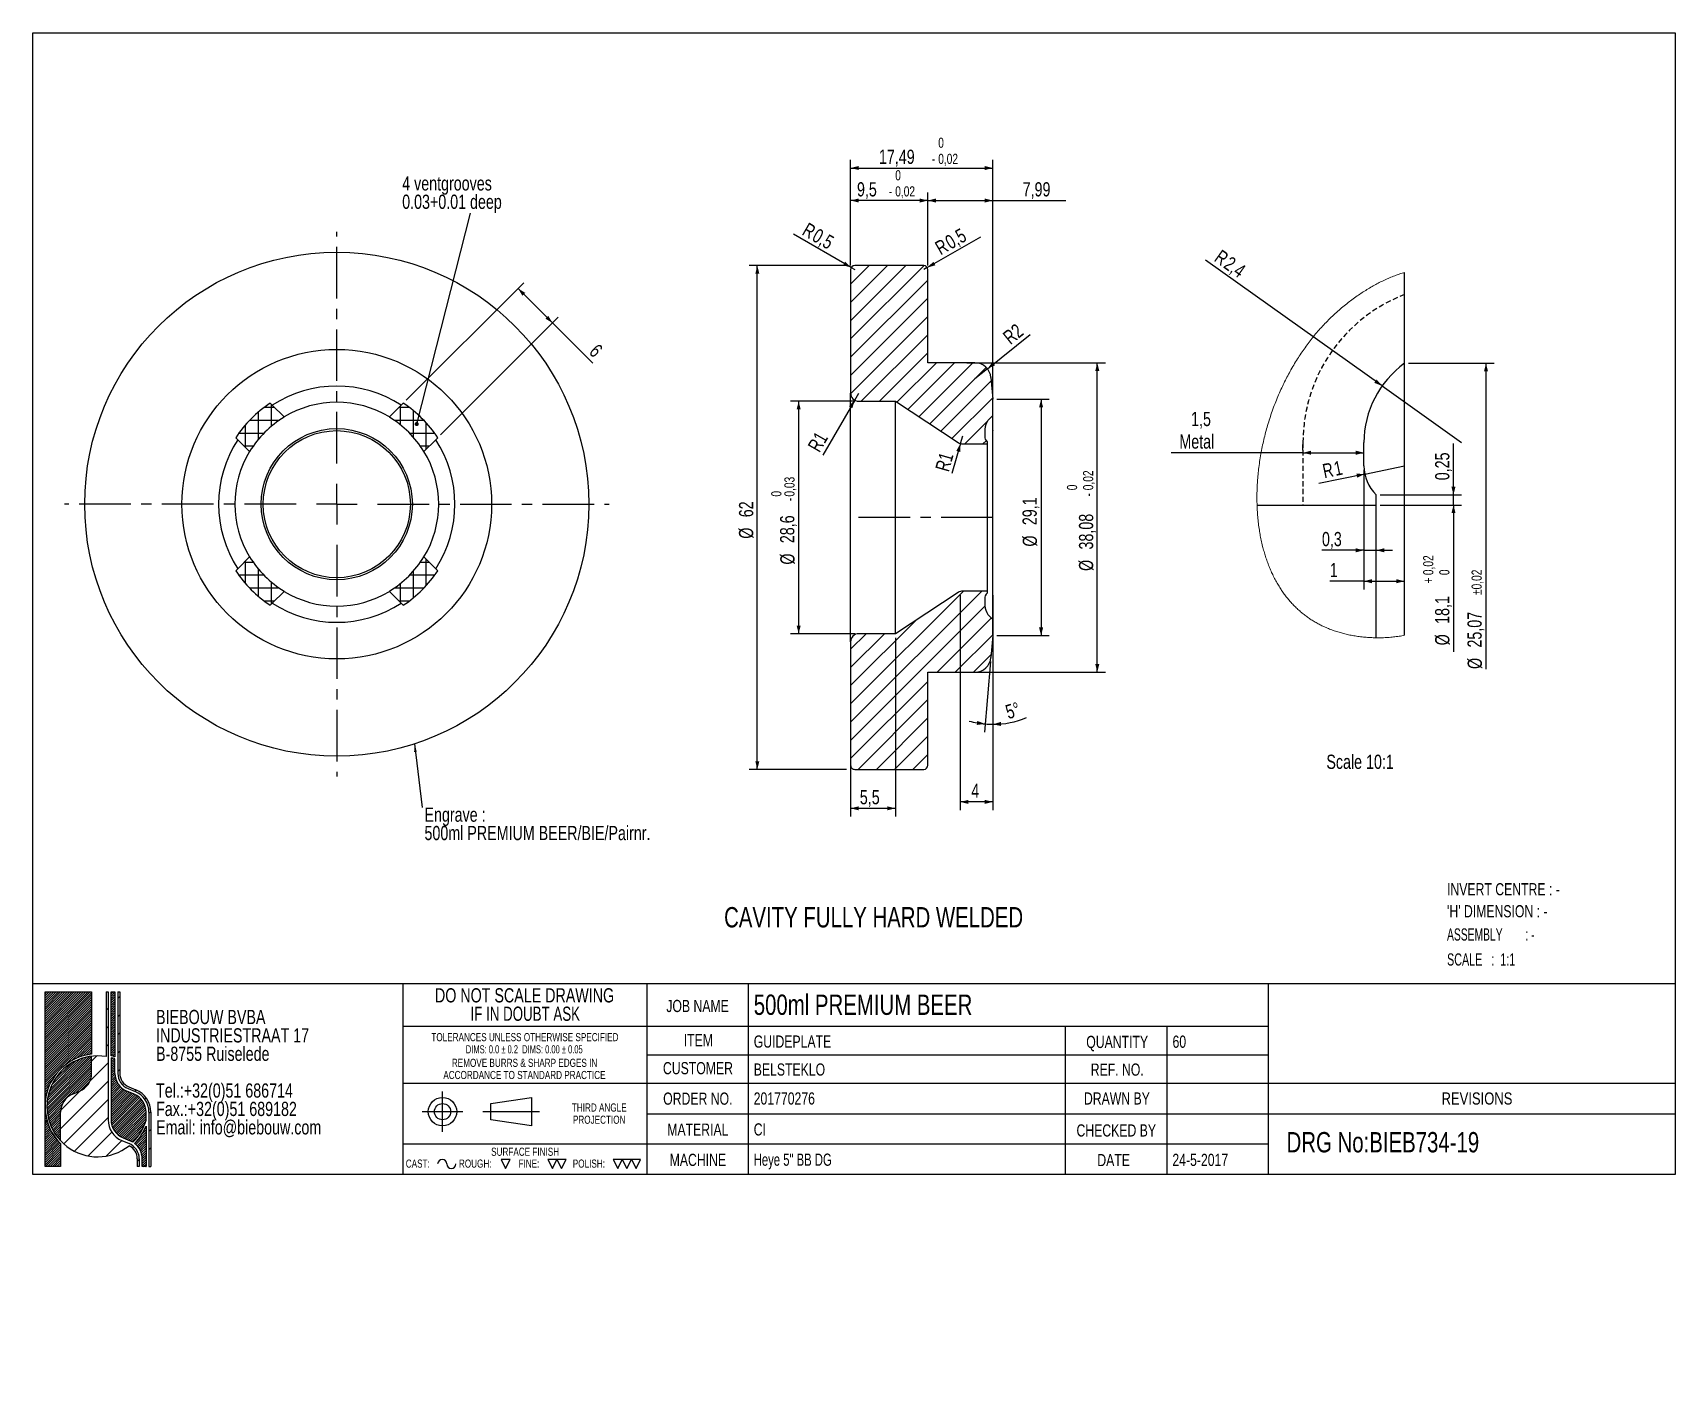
# Model space of a CAD drawing. Header units: millimetres. Extents: x 8 to 412, y -43 to 289.
import ezdxf

# ---------------------------------------------------------------- set-up
doc = ezdxf.new("R2010")
doc.units = ezdxf.units.MM
doc.linetypes.add('CENTERX2', pattern=[20.319999999999997, 12.7, -2.54, 2.54, -2.54])
doc.linetypes.add('HIDDEN', pattern=[1.905, 1.27, -0.635])
for name, color, linetype in [('CENTERLINE', 4, 'CENTERX2'), ('DIMENSIONS', 2, 'Continuous'), ('HATCH', 3, 'Continuous'), ('HIDDEN', 3, 'HIDDEN'), ('TEXT', 2, 'Continuous')]:
    doc.layers.add(name, color=color, linetype=linetype)
doc.layers.add('OUTLINE', color=7, linetype='Continuous', lineweight=25)
doc.styles.add('SLDTEXTSTYLE0', font='TXT', dxfattribs={"width": 0.75})
doc.styles.add('SLDTEXTSTYLE1', font='TXT', dxfattribs={"width": 0.6911764705882353})
doc.styles.add('SLDTEXTSTYLE2', font='TXT', dxfattribs={"width": 0.7})
doc.styles.add('SLDTEXTSTYLE3', font='TXT', dxfattribs={"width": 0.7978723404255319})
doc.styles.add('SLDTEXTSTYLE4', font='TXT', dxfattribs={"width": 0.6923076923076923})
doc.styles.add('SLDTEXTSTYLE5', font='TXT', dxfattribs={"width": 0.6607142857142857})
doc.styles.add('SLDTEXTSTYLE6', font='TXT', dxfattribs={"width": 0.631578947368421})
doc.dimstyles.new('SLDDIMSTYLE0', dxfattribs={"dimtxt": 3.5, "dimasz": 2, "dimexe": 0, "dimexo": 0.0625, "dimgap": 0.875, "dimtad": 1, "dimlfac": 0.5, "dimrnd": 1e-09, "dimzin": 12, "dimdsep": 46, "dimtxsty": 'SLDTEXTSTYLE0', "dimsah": 1, "dimcen": 0.09, "dimadec": 0, "dimazin": 3, "dimtfac": 1, "dimtofl": 0, "dimtmove": 0, "dimatfit": 3, "dimfxl": 1, "dimfrac": 2, "dimtolj": 1, "dimtzin": 12, "dimarcsym": 0})
doc.dimstyles.new('SLDDIMSTYLE1', dxfattribs={"dimtxt": 0.18, "dimasz": 1, "dimexe": 0, "dimexo": 0.0625, "dimgap": 0, "dimtad": 0, "dimtih": 1, "dimtoh": 1, "dimdec": 0, "dimrnd": 1e-09, "dimzin": 0, "dimdsep": 46, "dimtxsty": 'Standard', "dimblk1": 'DOT', "dimblk2": 'DOT', "dimsah": 1, "dimcen": 0.09, "dimadec": 0, "dimazin": 0, "dimtfac": 1, "dimtdec": 0, "dimtofl": 0, "dimtmove": 0, "dimatfit": 3, "dimldrblk": 'DOT', "dimfxl": 1, "dimfrac": 2, "dimtolj": 1, "dimtzin": 0, "dimarcsym": 0})
doc.dimstyles.new('SLDDIMSTYLE10', dxfattribs={"dimtxt": 3.5, "dimasz": 2, "dimexe": 0, "dimexo": 0.0625, "dimgap": 0.875, "dimtad": 1, "dimdec": 4, "dimlfac": 0.5, "dimzin": 12, "dimdsep": 46, "dimtxsty": 'SLDTEXTSTYLE0', "dimsah": 1, "dimcen": 0.09, "dimazin": 3, "dimtfac": 1, "dimtofl": 0, "dimtmove": 0, "dimatfit": 3, "dimfxl": 1, "dimfrac": 2, "dimtolj": 1, "dimtzin": 12, "dimarcsym": 0})
doc.dimstyles.new('SLDDIMSTYLE11', dxfattribs={"dimtxt": 3.5, "dimasz": 2, "dimexe": 0, "dimexo": 0.0625, "dimgap": 0.875, "dimtad": 1, "dimlfac": 0.1, "dimrnd": 1e-09, "dimzin": 12, "dimdsep": 46, "dimtxsty": 'SLDTEXTSTYLE0', "dimsah": 1, "dimcen": 0.09, "dimadec": 0, "dimazin": 3, "dimtfac": 1, "dimtofl": 0, "dimtmove": 0, "dimatfit": 3, "dimfxl": 1, "dimfrac": 2, "dimtolj": 1, "dimtzin": 12, "dimarcsym": 0})
doc.dimstyles.new('SLDDIMSTYLE12', dxfattribs={"dimtxt": 3.5, "dimasz": 2, "dimexe": 0, "dimexo": 0.0625, "dimgap": 0.875, "dimtad": 1, "dimlfac": 0.1, "dimrnd": 1e-09, "dimzin": 12, "dimdsep": 46, "dimtxsty": 'SLDTEXTSTYLE0', "dimsah": 1, "dimcen": 0, "dimadec": 0, "dimazin": 3, "dimtfac": 1, "dimtofl": 0, "dimtmove": 0, "dimatfit": 3, "dimfxl": 1, "dimfrac": 2, "dimtolj": 1, "dimtzin": 12, "dimarcsym": 0})
doc.dimstyles.new('SLDDIMSTYLE13', dxfattribs={"dimtxt": 3.5, "dimasz": 2, "dimexe": 0, "dimexo": 0.0625, "dimgap": 0.875, "dimtad": 1, "dimlfac": 0.1, "dimrnd": 1e-09, "dimzin": 12, "dimdsep": 46, "dimtxsty": 'SLDTEXTSTYLE0', "dimsah": 1, "dimcen": 0.09, "dimse2": 1, "dimsd2": 1, "dimadec": 0, "dimazin": 3, "dimtol": 1, "dimtp": 0.02, "dimtfac": 1, "dimtofl": 0, "dimtmove": 0, "dimatfit": 3, "dimfxl": 1, "dimfrac": 2, "dimtolj": 1, "dimarcsym": 0})
doc.dimstyles.new('SLDDIMSTYLE14', dxfattribs={"dimtxt": 3.5, "dimasz": 2, "dimexe": 0, "dimexo": 0.0625, "dimgap": 0.875, "dimtad": 1, "dimlfac": 0.1, "dimrnd": 1e-09, "dimdsep": 46, "dimtxsty": 'SLDTEXTSTYLE0', "dimsah": 1, "dimcen": 0.09, "dimadec": 0, "dimazin": 2, "dimtfac": 1, "dimtmove": 0, "dimatfit": 0, "dimfxl": 1, "dimfrac": 2, "dimtolj": 1, "dimtzin": 12, "dimarcsym": 0})
doc.dimstyles.new('SLDDIMSTYLE15', dxfattribs={"dimtxt": 3.5, "dimasz": 2, "dimexe": 0, "dimexo": 0.0625, "dimgap": 0.875, "dimtad": 1, "dimlfac": 0.1, "dimrnd": 1e-09, "dimzin": 12, "dimdsep": 46, "dimtxsty": 'SLDTEXTSTYLE0', "dimsah": 1, "dimcen": 0.09, "dimse2": 1, "dimsd2": 1, "dimadec": 0, "dimazin": 3, "dimtol": 1, "dimtp": 0.02, "dimtm": 0.02, "dimtfac": 1, "dimtofl": 0, "dimtmove": 0, "dimatfit": 3, "dimfxl": 1, "dimfrac": 2, "dimtolj": 1, "dimarcsym": 0})
doc.dimstyles.new('SLDDIMSTYLE2', dxfattribs={"dimtxt": 0.18, "dimasz": 2, "dimexe": 0, "dimexo": 0.0625, "dimgap": 0, "dimtad": 0, "dimtih": 1, "dimtoh": 1, "dimdec": 0, "dimrnd": 1e-09, "dimzin": 0, "dimdsep": 46, "dimtxsty": 'Standard', "dimsah": 1, "dimcen": 0.09, "dimadec": 0, "dimazin": 0, "dimtfac": 2, "dimtdec": 0, "dimtofl": 0, "dimtmove": 0, "dimatfit": 3, "dimfxl": 1, "dimfrac": 2, "dimtolj": 1, "dimtzin": 0, "dimarcsym": 0})
doc.dimstyles.new('SLDDIMSTYLE3', dxfattribs={"dimtxt": 3.5, "dimasz": 2, "dimexe": 0, "dimexo": 0.0625, "dimgap": 0.875, "dimtad": 1, "dimlfac": 0.5, "dimrnd": 1e-09, "dimzin": 12, "dimdsep": 46, "dimtxsty": 'SLDTEXTSTYLE0', "dimsah": 1, "dimcen": 0.09, "dimadec": 0, "dimazin": 3, "dimtol": 1, "dimtm": 0.02, "dimtfac": 1, "dimtofl": 0, "dimtmove": 0, "dimatfit": 3, "dimfxl": 1, "dimfrac": 2, "dimtolj": 1, "dimarcsym": 0})
doc.dimstyles.new('SLDDIMSTYLE4', dxfattribs={"dimtxt": 3.5, "dimasz": 2, "dimexe": 0, "dimexo": 0.0625, "dimgap": 0.875, "dimtad": 1, "dimdec": 1, "dimlfac": 0.5, "dimrnd": 1e-09, "dimzin": 12, "dimdsep": 46, "dimtxsty": 'SLDTEXTSTYLE0', "dimsah": 1, "dimcen": 0.09, "dimadec": 0, "dimazin": 3, "dimtfac": 1, "dimtdec": 1, "dimtofl": 0, "dimtmove": 0, "dimatfit": 3, "dimfxl": 1, "dimfrac": 2, "dimtolj": 1, "dimtzin": 12, "dimarcsym": 0})
doc.dimstyles.new('SLDDIMSTYLE5', dxfattribs={"dimtxt": 3.5, "dimasz": 2, "dimexe": 0, "dimexo": 0.0625, "dimgap": 0.875, "dimtad": 1, "dimlfac": 0.5, "dimrnd": 1e-09, "dimdsep": 46, "dimtxsty": 'SLDTEXTSTYLE0', "dimsah": 1, "dimcen": 0, "dimadec": 0, "dimazin": 2, "dimtfac": 1, "dimtofl": 0, "dimtmove": 0, "dimatfit": 3, "dimfxl": 1, "dimfrac": 2, "dimtolj": 1, "dimtzin": 12, "dimarcsym": 0})
doc.dimstyles.new('SLDDIMSTYLE6', dxfattribs={"dimtxt": 3.5, "dimasz": 2, "dimexe": 0, "dimexo": 0.0625, "dimgap": 0.875, "dimtad": 1, "dimlfac": 0.5, "dimrnd": 1e-09, "dimdsep": 46, "dimtxsty": 'SLDTEXTSTYLE0', "dimsah": 1, "dimcen": 0, "dimadec": 0, "dimazin": 2, "dimtfac": 1, "dimtofl": 0, "dimtmove": 0, "dimatfit": 3, "dimfxl": 1, "dimfrac": 2, "dimtolj": 1, "dimtzin": 12, "dimarcsym": 0})
doc.dimstyles.new('SLDDIMSTYLE7', dxfattribs={"dimtxt": 3.5, "dimasz": 2, "dimexe": 0, "dimexo": 0.0625, "dimgap": 0.875, "dimtad": 1, "dimlfac": 0.5, "dimrnd": 1e-09, "dimzin": 12, "dimdsep": 46, "dimtxsty": 'SLDTEXTSTYLE0', "dimsah": 1, "dimcen": 0.09, "dimadec": 0, "dimazin": 3, "dimtol": 1, "dimtm": 0.03, "dimtfac": 1, "dimtofl": 0, "dimtmove": 0, "dimatfit": 3, "dimfxl": 1, "dimfrac": 2, "dimtolj": 1, "dimarcsym": 0})
doc.dimstyles.new('SLDDIMSTYLE8', dxfattribs={"dimtxt": 3.5, "dimasz": 2, "dimexe": 0, "dimexo": 0.0625, "dimgap": 0.875, "dimtad": 1, "dimlfac": 0.5, "dimrnd": 1e-09, "dimzin": 12, "dimdsep": 46, "dimtxsty": 'SLDTEXTSTYLE0', "dimsah": 1, "dimcen": 0, "dimadec": 0, "dimazin": 3, "dimtfac": 1, "dimtofl": 0, "dimtmove": 0, "dimatfit": 3, "dimfxl": 1, "dimfrac": 2, "dimtolj": 1, "dimtzin": 12, "dimarcsym": 0})
doc.dimstyles.new('SLDDIMSTYLE9', dxfattribs={"dimtxt": 3.5, "dimasz": 2, "dimexe": 0, "dimexo": 0.0625, "dimgap": 0.875, "dimtad": 1, "dimlfac": 0.5, "dimrnd": 1e-09, "dimzin": 12, "dimdsep": 46, "dimtxsty": 'SLDTEXTSTYLE0', "dimsah": 1, "dimcen": 0, "dimadec": 0, "dimazin": 3, "dimtfac": 1, "dimtofl": 0, "dimtmove": 0, "dimatfit": 3, "dimfxl": 1, "dimfrac": 2, "dimtolj": 1, "dimtzin": 12, "dimarcsym": 0})
pattern_1 = [(45, (0, 0), (-0.280633003783411, 0.2806330037834111), [])]
pattern_2 = [(45.0000000000001, (0, 0), (-2.245064030267292, 2.245064030267284), [])]
pattern_3 = [(0, (0, 0), (0, 3.175), []), (90, (0, 0), (-3.175, 1.944126793646423e-16), [])]
pattern_4 = [(45, (0, 0), (-2.245064030267288, 2.245064030267288), [])]

msp = doc.modelspace()

# ---------------------------------------------------------------- texts
at = {"layer": 'TEXT'}
for s, insert, char_height, attachment_point, style in [('Scale 10:1', (326.2011798830249, 111.3557163229773), 3.5, 1, 'SLDTEXTSTYLE0'), ('INVERT CENTRE : -', (355.8858320410849, 79.73473918388605), 3, 1, 'SLDTEXTSTYLE0'), ('CAVITY FULLY HARD WELDED', (178.0442480050137, 73.84573460771125), 5, 1, 'SLDTEXTSTYLE0'), ("'H' DIMENSION : -", (355.8858320410848, 74.32380575351146), 3, 1, 'SLDTEXTSTYLE0'), ('ASSEMBLY        : -', (355.8858320410848, 68.60543368060368), 3, 1, 'SLDTEXTSTYLE6'), ('SCALE   :  1:1', (355.8858320410848, 62.4585307335178), 3, 1, 'SLDTEXTSTYLE5'), ('{500ml PREMIUM BEER}', (185.3356476726978, 52.31634408613472), 5, 1, 'SLDTEXTSTYLE0'), ('JOB NAME', (171.5194316118113, 51.01096898359113), 3, 2, 'SLDTEXTSTYLE0'), ('ITEM', (171.7183895877651, 42.58459331334971), 3, 2, 'SLDTEXTSTYLE0'), ('GUIDEPLATE', (185.3356476726979, 42.25125969254811), 3, 1, 'SLDTEXTSTYLE0'), ('QUANTITY', (274.739223068869, 42.16498313193209), 3, 2, 'SLDTEXTSTYLE0'), ('60', (288.355178992993, 42.22288874440434), 3, 1, 'SLDTEXTSTYLE0'), ('CUSTOMER', (171.6152642204514, 35.70857547238034), 3, 2, 'SLDTEXTSTYLE0'), ('BELSTEKLO', (185.3356476726979, 35.37524185157877), 3, 1, 'SLDTEXTSTYLE0'), ('REF. NO.', (274.7547703088197, 35.35340462566546), 3, 2, 'SLDTEXTSTYLE0'), ('{201770276}', (185.3285701968924, 28.25372100978859), 3, 1, 'SLDTEXTSTYLE0'), ('REVISIONS', (363.253878740676, 28.24386262555702), 3, 2, 'SLDTEXTSTYLE3'), ('ORDER NO.', (171.5840147941461, 28.20788783192398), 3, 2, 'SLDTEXTSTYLE0'), ('DRAWN BY', (274.6735199616227, 28.24386262555702), 3, 2, 'SLDTEXTSTYLE0'), ('MATERIAL', (171.5913061409345, 20.58667235633873), 3, 2, 'SLDTEXTSTYLE0'), ('CI', (185.3285701968923, 20.63250553420334), 3, 1, 'SLDTEXTSTYLE0'), ('CHECKED BY', (274.5160753024359, 20.38182230631737), 3, 2, 'SLDTEXTSTYLE0'), ('{DRG No:BIEB734-19}', (316.4123628332072, 18.48178827602045), 5, 1, 'SLDTEXTSTYLE0'), ('SURFACE FINISH', (129.1010282843464, 14.63616514665305), 2, 2, 'SLDTEXTSTYLE0'), ('MACHINE', (171.5892237036576, 13.13695942547274), 3, 2, 'SLDTEXTSTYLE0'), ('Heye 5" BB DG', (185.3285701968923, 13.18279260333729), 3, 1, 'SLDTEXTSTYLE4'), ('DATE', (273.86978236707, 13.08876582317178), 3, 2, 'SLDTEXTSTYLE0'), ('24-5-2017', (288.3193237968932, 13.13459900103633), 3, 1, 'SLDTEXTSTYLE0'), ('CAST:', (99.74144781569869, 11.71938222873775), 2, 1, 'SLDTEXTSTYLE0'), ('ROUGH:', (112.8177506495297, 11.71938222873775), 2, 1, 'SLDTEXTSTYLE0'), ('FINE:', (127.472204460089, 11.71938222873775), 2, 1, 'SLDTEXTSTYLE0'), ('POLISH:', (140.8244601770985, 11.71938222873775), 2, 1, 'SLDTEXTSTYLE0')]:
    msp.add_mtext(s, dxfattribs=dict(at, insert=insert, char_height=char_height, attachment_point=attachment_point, style=style))

# ---------------------------------------------------------------- blocks, each defined once
blk = doc.blocks.new('SW_NOTE_0')
at = {"layer": 'TEXT', "color": 0, "char_height": 3.5, "attachment_point": 1, "style": 'SLDTEXTSTYLE0'}
for s, insert in [('BIEBOUW BVBA', (0, 4.497652582159624)), ('INDUSTRIESTRAAT 17', (0, -0.02804194829763434)), ('B-8755 Ruiselede', (0, -4.553736478754892)), ('Tel.:+32(0)51 686714', (0, -13.60512553966941)), ('Fax.:+32(0)51 689182', (0, -18.13082007012667)), ('Email: info@biebouw.com', (0, -22.65651460058393))]:
    blk.add_mtext(s, dxfattribs=dict(at, insert=insert))
blk = doc.blocks.new('SW_NOTE_1')
at = {"layer": 'TEXT', "color": 0, "char_height": 2, "attachment_point": 2, "style": 'SLDTEXTSTYLE0'}
for s, insert in [('THIRD ANGLE', (8.34375000000001, 2.5700871898055)), ('PROJECTION', (8.329166397452347, -0.4299128362715322))]:
    blk.add_mtext(s, dxfattribs=dict(at, insert=insert))
blk = doc.blocks.new('SW_NOTE_2')
at = {"layer": 'TEXT', "color": 0, "char_height": 2, "attachment_point": 2, "style": 'SLDTEXTSTYLE0'}
for s, insert in [('REMOVE BURRS & SHARP EDGES IN', (21.78125, 2.570087189805503)), ('ACCORDANCE TO STANDARD PRACTICE', (21.7472258657217, -0.4299128362715288))]:
    blk.add_mtext(s, dxfattribs=dict(at, insert=insert))
blk = doc.blocks.new('SW_NOTE_3')
at = {"layer": 'TEXT', "color": 0, "char_height": 2, "attachment_point": 2}
for s, insert, style in [('TOLERANCES UNLESS OTHERWISE SPECIFIED', (27.09375, 2.570087189805503), 'SLDTEXTSTYLE0'), ('DIMS: 0.0 ± 0.2  DIMS: 0.00 ± 0.05', (26.93194648623468, -0.4299128362715288), 'SLDTEXTSTYLE1')]:
    blk.add_mtext(s, dxfattribs=dict(at, insert=insert, style=style))
blk = doc.blocks.new('SW_NOTE_4')
at = {"layer": 'TEXT', "color": 0, "char_height": 3.5, "attachment_point": 2}
for s, insert, style in [('DO NOT SCALE DRAWING', (28.71093750000001, 4.497652582159624), 'SLDTEXTSTYLE0'), ('IF IN DOUBT ASK', (28.89079850912093, -0.02804194829763434), 'SLDTEXTSTYLE2')]:
    blk.add_mtext(s, dxfattribs=dict(at, insert=insert, style=style))
blk = doc.blocks.new('_D')
at = {"layer": 'DIMENSIONS'}
for p, q in [((99.83642945188328, 198.5602121279427), (128.77147716477, 227.4952598408293)), ((127.3572636023969, 226.0810462784562), (135.8425449766355, 217.5957649042176)), ((108.3217108261218, 190.0749307537041), (137.2567585390085, 219.0099784665907)), ((135.8425449766355, 217.5957649042176), (145.7261132834562, 207.7121965973968))]:
    blk.add_line(p, q, dxfattribs=at)
for points in [[(127.3572636023969, 226.0810462784562), (128.4179237741767, 224.3132793254898), (129.1250305553633, 225.0203861066764)], [(135.8425449766355, 217.5957649042176), (134.7818848048556, 219.363531857184), (134.0747780236691, 218.6564250759974)]]:
    blk.add_solid(points, dxfattribs=at)
at = {"layer": 'DIMENSIONS', "insert": (147.0877362888422, 212.7311331264677), "char_height": 3.5, "attachment_point": 1, "rotation": 315.00000000000074, "style": 'SLDTEXTSTYLE0'}
blk.add_mtext('6', dxfattribs=at)
blk = doc.blocks.new('SW_NOTE_5')
at = {"layer": 'TEXT', "color": 0, "char_height": 3.5, "attachment_point": 1, "style": 'SLDTEXTSTYLE0'}
for s, insert in [('4 ventgrooves', (-16.8284941356852, 9.069248860106349)), ('0.03+0.01 deep', (-16.8284941356852, 4.543554329649091))]:
    blk.add_mtext(s, dxfattribs=dict(at, insert=insert))
blk = doc.blocks.new('_Dot')
at = {"color": 0, "linetype": 'ByBlock', "lineweight": -2}
blk.add_line((-0.5, 0), (-1, 0), dxfattribs=at)
at = {"color": 0, "linetype": 'ByBlock', "const_width": 0.5}
blk.add_lwpolyline([(-0.25, 0, 1), (0.25, 0, 1)], format="xyb", close=True, dxfattribs=at)
blk = doc.blocks.new('SW_NOTE_6')
at = {"layer": 'TEXT', "color": 0, "char_height": 3.5, "attachment_point": 1, "style": 'SLDTEXTSTYLE0'}
for s, insert in [('Engrave :', (0.5747975475255962, -0.04403658690904644)), ('{500ml PREMIUM BEER/BIE/Pairnr.}', (0.5747975475255913, -4.569731117366302))]:
    blk.add_mtext(s, dxfattribs=dict(at, insert=insert))
blk = doc.blocks.new('SW_CENTERMARKSYMBOL_0')
at = {"layer": 'CENTERLINE', "color": 0}
for p, q in [((0, 10.00000000000001), (0, 67)), ((0, 0), (0, 5.000000000000004)), ((-9.999999999999995, 0), (-67, 0)), ((0, 0), (-5.000000000000004, 0)), ((0, 0), (0, -5.000000000000004)), ((0, 0), (5.000000000000004, 0)), ((9.999999999999995, 0), (66.99999999999999, 0)), ((0, -9.99999999999998), (0, -67))]:
    blk.add_line(p, q, dxfattribs=at)
blk = doc.blocks.new('_D_1')
at = {"layer": 'DIMENSIONS'}
for p, q in [((237.7923726679612, 207.8124325882901), (271.8515312627719, 207.81243258829)), ((269.8515312627716, 131.65243258829), (269.8515312627719, 207.81243258829)), ((229.1678918525097, 131.6524325882901), (271.8515312627716, 131.65243258829))]:
    blk.add_line(p, q, dxfattribs=at)
for points in [[(269.8515312627719, 207.81243258829), (269.3515312627719, 205.81243258829), (270.3515312627719, 205.81243258829)], [(269.8515312627716, 131.65243258829), (270.3515312627716, 133.65243258829), (269.3515312627716, 133.65243258829)]]:
    blk.add_solid(points, dxfattribs=at)
at = {"layer": 'DIMENSIONS', "attachment_point": 1, "rotation": 89.9999999999998, "style": 'SLDTEXTSTYLE0'}
for s, insert, char_height in [('0,02', (266.3522977488625, 176.4288662315697), 2.5), ('0', (262.3856531165717, 176.4288662315697), 2.5), ('-', (266.3522977488625, 174.8655114555765), 2.5), ('38,08', (265.3397943481928, 161.8503588773855), 3.5), ('%%c', (265.3397941735697, 156.5725960709612), 3.5)]:
    blk.add_mtext(s, dxfattribs=dict(at, insert=insert, char_height=char_height))
blk = doc.blocks.new('_D_2')
at = {"layer": 'DIMENSIONS'}
for p, q in [((208.16789185251, 231.7324325882902), (184.219523914153, 231.7324325882903)), ((186.2195239141526, 107.7324325882903), (186.219523914153, 231.7324325882903)), ((208.1678918525096, 107.7324325882902), (184.2195239141526, 107.7324325882903))]:
    blk.add_line(p, q, dxfattribs=at)
for points in [[(186.219523914153, 231.7324325882903), (185.719523914153, 229.7324325882903), (186.719523914153, 229.7324325882903)], [(186.2195239141526, 107.7324325882903), (186.7195239141526, 109.7324325882903), (185.7195239141526, 109.7324325882903)]]:
    blk.add_solid(points, dxfattribs=at)
at = {"layer": 'DIMENSIONS', "char_height": 3.5, "attachment_point": 1, "rotation": 89.9999999999998, "style": 'SLDTEXTSTYLE0'}
for s, insert in [('62', (181.7077869995739, 169.7862089196513)), ('%%c', (181.7077868249509, 164.508446113227))]:
    blk.add_mtext(s, dxfattribs=dict(at, insert=insert))
blk = doc.blocks.new('_D_3')
at = {"layer": 'DIMENSIONS'}
for p, q in [((209.1678918525097, 140.1324325882902), (209.1678918525096, 96.14638882023202)), ((220.1678918525097, 140.1324325882902), (220.1678918525095, 96.14638882023199)), ((220.1678918525095, 98.14638882023199), (209.1678918525096, 98.14638882023202))]:
    blk.add_line(p, q, dxfattribs=at)
for points in [[(209.1678918525096, 98.14638882023202), (211.1678918525096, 97.64638882023202), (211.1678918525096, 98.64638882023202)], [(220.1678918525095, 98.14638882023199), (218.1678918525095, 98.64638882023199), (218.1678918525095, 97.64638882023199)]]:
    blk.add_solid(points, dxfattribs=at)
at = {"layer": 'DIMENSIONS', "insert": (211.4361904154851, 102.6581257348109), "char_height": 3.5, "attachment_point": 1, "style": 'SLDTEXTSTYLE0'}
blk.add_mtext('5,5', dxfattribs=at)
blk = doc.blocks.new('_D_4')
at = {"layer": 'DIMENSIONS'}
for p, q in [((236.1478918525097, 150.6324325882901), (236.1478918525096, 97.73243258829021)), ((244.1478918525097, 150.6324325882901), (244.1478918525096, 97.73243258829018)), ((244.1478918525096, 99.73243258829018), (236.1478918525096, 99.73243258829021))]:
    blk.add_line(p, q, dxfattribs=at)
for points in [[(236.1478918525096, 99.73243258829021), (238.1478918525096, 99.23243258829021), (238.1478918525096, 100.2324325882902)], [(244.1478918525096, 99.73243258829018), (242.1478918525096, 100.2324325882902), (242.1478918525096, 99.23243258829018)]]:
    blk.add_solid(points, dxfattribs=at)
at = {"layer": 'DIMENSIONS', "insert": (238.8559795110049, 104.2441695028691), "char_height": 3.5, "attachment_point": 1, "style": 'SLDTEXTSTYLE0'}
blk.add_mtext('4', dxfattribs=at)
blk = doc.blocks.new('_D_5')
at = {"layer": 'DIMENSIONS'}
for q in [(195.1329315867513, 239.4128709449813), (210.16789185251, 230.7324325882902)]:
    blk.add_line((209.3018664487255, 231.2324325882902), q, dxfattribs=at)
blk.add_solid([(209.3018664487255, 231.2324325882902), (207.8198156411567, 232.6654452901824), (207.3198156411567, 231.799419886398)], dxfattribs=at)
at = {"layer": 'DIMENSIONS', "char_height": 3.5, "attachment_point": 1, "rotation": 329.99999999999983, "style": 'SLDTEXTSTYLE0'}
for s, insert in [('R', (198.7244774705778, 242.4586108934837)), ('0,5', (201.1772520421723, 241.0425008343121))]:
    blk.add_mtext(s, dxfattribs=dict(at, insert=insert))
blk = doc.blocks.new('_D_6')
at = {"layer": 'DIMENSIONS'}
for p, q in [((209.16789185251, 231.7324325882902), (209.1678918525101, 257.7324325882871)), ((209.1678918525101, 255.7324325882871), (244.1478918525101, 255.7324325882869)), ((244.1478918525099, 199.8060289641305), (244.1478918525101, 257.7324325882869))]:
    blk.add_line(p, q, dxfattribs=at)
for points in [[(209.1678918525101, 255.7324325882871), (211.1678918525101, 255.2324325882871), (211.1678918525101, 256.2324325882871)], [(244.1478918525101, 255.7324325882869), (242.1478918525101, 256.2324325882869), (242.1478918525101, 255.2324325882869)]]:
    blk.add_solid(points, dxfattribs=at)
at = {"layer": 'DIMENSIONS', "attachment_point": 1, "style": 'SLDTEXTSTYLE0'}
for s, insert, char_height in [('0', (230.7154440925803, 263.1983107344869), 2.5), ('17,49', (216.1369367383959, 260.2441695028659), 3.5), ('0,02', (230.7154440925803, 259.2316661021962), 2.5), ('-', (229.152089316587, 259.2316661021962), 2.5)]:
    blk.add_mtext(s, dxfattribs=dict(at, insert=insert, char_height=char_height))
blk = doc.blocks.new('_D_7')
at = {"layer": 'DIMENSIONS'}
for p, q in [((228.16789185251, 231.7324325882902), (228.1678918525101, 249.7324325882874)), ((228.1678918525101, 247.7324325882874), (244.1478918525101, 247.7324325882873)), ((244.1478918525099, 199.8060289641305), (244.1478918525101, 249.7324325882873)), ((244.1478918525101, 247.7324325882873), (262.127848202479, 247.7324325882873))]:
    blk.add_line(p, q, dxfattribs=at)
for points in [[(228.1678918525101, 247.7324325882874), (230.1678918525101, 247.2324325882874), (230.1678918525101, 248.2324325882874)], [(244.1478918525101, 247.7324325882873), (242.1478918525101, 248.2324325882873), (242.1478918525101, 247.2324325882873)]]:
    blk.add_solid(points, dxfattribs=at)
at = {"layer": 'DIMENSIONS', "insert": (251.4905598677368, 252.2441695028662), "char_height": 3.5, "attachment_point": 1, "style": 'SLDTEXTSTYLE0'}
blk.add_mtext('7,99', dxfattribs=at)
blk = doc.blocks.new('_D_8')
at = {"layer": 'DIMENSIONS'}
for p, q in [((209.16789185251, 231.7324325882902), (209.1678918525101, 249.7324325882905)), ((228.1678918525101, 247.7324325882904), (209.1678918525101, 247.7324325882905)), ((228.16789185251, 231.7324325882902), (228.1678918525101, 249.7324325882904))]:
    blk.add_line(p, q, dxfattribs=at)
for points in [[(209.1678918525101, 247.7324325882905), (211.1678918525101, 247.2324325882905), (211.1678918525101, 248.2324325882905)], [(228.1678918525101, 247.7324325882904), (226.1678918525101, 248.2324325882904), (226.1678918525101, 247.2324325882904)]]:
    blk.add_solid(points, dxfattribs=at)
at = {"layer": 'DIMENSIONS', "attachment_point": 1, "style": 'SLDTEXTSTYLE0'}
for s, insert, char_height in [('0', (220.1390586318846, 255.1983107344905), 2.5), ('9,5', (210.7333221990866, 252.2441695028694), 3.5), ('0,02', (220.1390586318846, 251.2316661021997), 2.5), ('-', (218.5757038558913, 251.2316661021997), 2.5)]:
    blk.add_mtext(s, dxfattribs=dict(at, insert=insert, char_height=char_height))
blk = doc.blocks.new('_D_9')
at = {"layer": 'DIMENSIONS'}
for q in [(241.2014095851183, 238.8346878288889), (227.16789185251, 230.7324325882902)]:
    blk.add_line((228.0339172562945, 231.2324325882902), q, dxfattribs=at)
blk.add_solid([(228.0339172562945, 231.2324325882902), (230.0159680638633, 231.7994198863979), (229.5159680638633, 232.6654452901824)], dxfattribs=at)
at = {"layer": 'DIMENSIONS', "char_height": 3.5, "attachment_point": 1, "rotation": 29.999999999999954, "style": 'SLDTEXTSTYLE0'}
for s, insert in [('0,5', (232.0209259823994, 238.6339461187528)), ('R', (229.5681514108048, 237.2178360595812))]:
    blk.add_mtext(s, dxfattribs=dict(at, insert=insert))
blk = doc.blocks.new('_D_10')
at = {"layer": 'DIMENSIONS'}
for p, q in [((210.1678918525099, 198.3324325882902), (194.3860092682383, 198.3324325882903)), ((196.3860092682383, 198.3324325882903), (196.3860092682381, 141.1324325882903)), ((210.1678918525097, 141.1324325882902), (194.3860092682381, 141.1324325882903))]:
    blk.add_line(p, q, dxfattribs=at)
for points in [[(196.3860092682383, 198.3324325882903), (195.8860092682383, 196.3324325882903), (196.8860092682383, 196.3324325882903)], [(196.3860092682381, 141.1324325882903), (196.8860092682381, 143.1324325882903), (195.8860092682381, 143.1324325882903)]]:
    blk.add_solid(points, dxfattribs=at)
at = {"layer": 'DIMENSIONS', "attachment_point": 1, "rotation": 90.0000000000002, "style": 'SLDTEXTSTYLE0'}
for s, insert, char_height in [('0,03', (192.8702843695444, 174.8650537424794), 2.5), ('0', (189.6376455522638, 174.8650537424794), 2.5), ('-', (192.8702843695444, 173.7574150406828), 2.5), ('28,6', (191.8208000023765, 163.4129702665916), 3.5), ('%%c', (191.8742721790364, 158.1345328682175), 3.5)]:
    blk.add_mtext(s, dxfattribs=dict(at, insert=insert, char_height=char_height))
blk = doc.blocks.new('_D_11')
at = {"layer": 'DIMENSIONS'}
for q in [(202.3366378847515, 185.0362520215884), (211.1678918525099, 200.3324325882902)]:
    blk.add_line((210.1678918525099, 198.6003817807213), q, dxfattribs=at)
blk.add_solid([(210.1678918525099, 198.6003817807213), (208.7348791506177, 197.1183309731525), (209.6009045544021, 196.6183309731525)], dxfattribs=at)
at = {"layer": 'DIMENSIONS', "insert": (198.4685643260065, 187.2694853319751), "char_height": 3.5, "attachment_point": 1, "rotation": 60.000000000000135, "style": 'SLDTEXTSTYLE0'}
blk.add_mtext('R1', dxfattribs=at)
blk = doc.blocks.new('_D_12')
at = {"layer": 'DIMENSIONS'}
for q in [(234.093705841432, 180.5398620221981), (236.7461664047801, 189.8324325882901)]:
    blk.add_line((236.1972139206532, 187.9092448257014), q, dxfattribs=at)
blk.add_solid([(236.1972139206532, 187.9092448257014), (235.1674644958792, 186.1232951841444), (236.1290583771736, 185.848818942081)], dxfattribs=at)
at = {"layer": 'DIMENSIONS', "insert": (229.9246679768427, 181.7298673543372), "char_height": 3.5, "attachment_point": 1, "rotation": 74.06919595035292, "style": 'SLDTEXTSTYLE0'}
blk.add_mtext('R1', dxfattribs=at)
blk = doc.blocks.new('_D_13')
at = {"layer": 'DIMENSIONS'}
for q in [(253.3161476316005, 214.7540219978073), (239.6946089401875, 203.8124325882901)]:
    blk.add_line((242.8131241736422, 206.3174002005979), q, dxfattribs=at)
blk.add_solid([(242.8131241736422, 206.3174002005979), (244.6855027419081, 207.1800696025699), (244.0592608388311, 207.9596984109336)], dxfattribs=at)
at = {"layer": 'DIMENSIONS', "insert": (246.2940582506272, 214.841023708519), "char_height": 3.5, "attachment_point": 1, "rotation": 38.77339799997188, "style": 'SLDTEXTSTYLE0'}
blk.add_mtext('R2', dxfattribs=at)
blk = doc.blocks.new('_D_14')
at = {"layer": 'DIMENSIONS'}
for p, q in [((245.1478918525099, 198.8060289641305), (258.015454035106, 198.8060289641304)), ((256.015454035106, 198.8060289641304), (256.0154540351058, 140.6588362124497)), ((245.1478918525097, 140.6588362124497), (258.0154540351058, 140.6588362124497))]:
    blk.add_line(p, q, dxfattribs=at)
for points in [[(256.015454035106, 198.8060289641304), (255.515454035106, 196.8060289641304), (256.515454035106, 196.8060289641304)], [(256.0154540351058, 140.6588362124497), (256.5154540351058, 142.6588362124497), (255.5154540351058, 142.6588362124497)]]:
    blk.add_solid(points, dxfattribs=at)
at = {"layer": 'DIMENSIONS', "char_height": 3.5, "attachment_point": 1, "rotation": 90.0000000000002, "style": 'SLDTEXTSTYLE0'}
for s, insert in [('29,1', (251.4502447692442, 167.8459562913586)), ('%%c', (251.503716945904, 162.5675188929845))]:
    blk.add_mtext(s, dxfattribs=dict(at, insert=insert))
blk = doc.blocks.new('_D_15')
at = {"layer": 'DIMENSIONS'}
for p, q in [((244.1478918525097, 139.6588362124497), (244.1478918525096, 116.8254762618432)), ((243.5922319898066, 134.3076149192077), (242.0706776638424, 116.9161693919434))]:
    blk.add_line(p, q, dxfattribs=at)
for radius, start, end in [(21.83335995060652, 254.5432358186204, 265.0000000000011), (21.83335995060651, 265.0000000000011, 270.0000000000006), (21.83335995060651, 270.0000000000006, 292.3942243033883)]:
    blk.add_arc((244.1478918525097, 140.6588362124497), radius, start, end, dxfattribs=at)
for points in [[(242.2449891493377, 118.9085587881269), (240.3289109200755, 119.6692454643264), (240.1963616876595, 118.6780690415913)], [(244.1478918525096, 118.8254762618432), (246.1686351631435, 118.4173139503442), (246.122977037892, 119.4162710743483)]]:
    blk.add_solid(points, dxfattribs=at)
at = {"layer": 'DIMENSIONS', "insert": (246.9543929268204, 123.421696532086), "char_height": 3.5, "attachment_point": 1, "rotation": 16.57179070379719, "style": 'SLDTEXTSTYLE0'}
blk.add_mtext('5°', dxfattribs=at)
blk = doc.blocks.new('_D_16')
at = {"layer": 'DIMENSIONS'}
for p, q in [((320.4427921955743, 186.3056008586586), (320.4427921955743, 187.6546801476328)), ((335.4427921955742, 186.3056008586586), (335.4427921955742, 187.6546801476328)), ((320.4427921955743, 185.6546801476328), (288.0582173717221, 185.6546801476327)), ((320.4427921955743, 185.6546801476328), (335.4427921955742, 185.6546801476328))]:
    blk.add_line(p, q, dxfattribs=at)
for points in [[(320.4427921955743, 185.6546801476328), (322.4427921955743, 185.1546801476328), (322.4427921955743, 186.1546801476328)], [(335.4427921955742, 185.6546801476328), (333.4427921955742, 186.1546801476328), (333.4427921955742, 185.1546801476328)]]:
    blk.add_solid(points, dxfattribs=at)
at = {"layer": 'DIMENSIONS', "char_height": 3.5, "attachment_point": 1, "style": 'SLDTEXTSTYLE0'}
for s, insert in [('1,5', (292.9247931958978, 195.7207438584923)), ('Metal', (290.0425923717221, 190.1664170622116))]:
    blk.add_mtext(s, dxfattribs=dict(at, insert=insert))
blk = doc.blocks.new('_D_17')
at = {"layer": 'DIMENSIONS'}
for q in [(296.488285490341, 233.0929269137704), (359.4427921955734, 188.1720832391788)]:
    blk.add_line((339.9063425070353, 202.1122099806119), q, dxfattribs=at)
blk.add_solid([(339.9063425070353, 202.1122099806119), (338.5687243401037, 203.6808965775759), (337.9878857258773, 202.8668778405534)], dxfattribs=at)
at = {"layer": 'DIMENSIONS', "char_height": 3.5, "attachment_point": 1, "rotation": 324.49045206456844, "style": 'SLDTEXTSTYLE0'}
for s, insert in [('R', (300.3999040902629, 235.8417641868369)), ('2,4', (302.7053843339661, 234.1967013781144))]:
    blk.add_mtext(s, dxfattribs=dict(at, insert=insert))
blk = doc.blocks.new('_D_18')
at = {"layer": 'DIMENSIONS'}
for p, q in [((339.4427921955734, 172.797690049595), (359.4689740726117, 172.797690049595)), ((357.4689740726117, 172.797690049595), (357.4689740726118, 136.680305504593))]:
    blk.add_line(p, q, dxfattribs=at)
blk.add_solid([(357.4689740726117, 172.797690049595), (356.9689740726117, 170.797690049595), (357.9689740726117, 170.797690049595)], dxfattribs=at)
at = {"layer": 'DIMENSIONS', "attachment_point": 1, "rotation": 90.00000000000061, "style": 'SLDTEXTSTYLE0'}
for s, insert, char_height in [('0,02', (350.0030959264119, 155.5376902045084), 2.5), ('+', (350.003095926412, 153.5172366119472), 2.5), ('0', (353.9697405587027, 155.5376902045085), 2.5), ('18,1', (352.9572371580331, 143.5455683110173), 3.5), ('%%c', (352.9572369834102, 138.267805504593), 3.5)]:
    blk.add_mtext(s, dxfattribs=dict(at, insert=insert, char_height=char_height))
blk = doc.blocks.new('_D_19')
at = {"layer": 'DIMENSIONS'}
for q in [(345.4427921955734, 182.4391184781378), (324.3518917491894, 178.0915153899207)]:
    blk.add_line((335.648713563885, 180.4202019973732), q, dxfattribs=at)
blk.add_solid([(335.648713563885, 180.4202019973732), (333.5889520135091, 180.5061226328047), (333.7908436615855, 179.5267147696359)], dxfattribs=at)
at = {"layer": 'DIMENSIONS', "char_height": 3.5, "attachment_point": 1, "rotation": 11.647599303749598, "style": 'SLDTEXTSTYLE0'}
for s, insert in [('R', (325.0027839268433, 182.7970645901083)), ('1', (327.7766825809736, 183.368866177516))]:
    blk.add_mtext(s, dxfattribs=dict(at, insert=insert))
blk = doc.blocks.new('_D_20')
at = {"layer": 'DIMENSIONS'}
for p, q in [((335.4427921955734, 181.4391184781378), (335.4427921955735, 159.6508715440318)), ((335.4427921955735, 161.6508715440318), (325.1139722968751, 161.6508715440318)), ((335.4427921955735, 161.6508715440318), (338.4427921955735, 161.6508715440318)), ((338.4427921955735, 161.6508715440318), (342.4427921955735, 161.6508715440318))]:
    blk.add_line(p, q, dxfattribs=at)
for points in [[(335.4427921955735, 161.6508715440318), (333.4427921955735, 162.1508715440318), (333.4427921955735, 161.1508715440318)], [(338.4427921955735, 161.6508715440318), (340.4427921955735, 161.1508715440318), (340.4427921955735, 162.1508715440318)]]:
    blk.add_solid(points, dxfattribs=at)
at = {"layer": 'DIMENSIONS', "insert": (325.1139722968751, 166.1626084586107), "char_height": 3.5, "attachment_point": 1, "style": 'SLDTEXTSTYLE0'}
blk.add_mtext('0,3', dxfattribs=at)
blk = doc.blocks.new('_D_21')
at = {"layer": 'DIMENSIONS'}
for p, q in [((335.4427921955734, 181.4391184781378), (335.4427921955735, 152.0428943891969)), ((335.4427921955735, 154.0428943891969), (327.0535555173942, 154.0428943891968)), ((335.4427921955735, 154.0428943891969), (345.4427921955735, 154.0428943891969))]:
    blk.add_line(p, q, dxfattribs=at)
for points in [[(335.4427921955735, 154.0428943891969), (337.4427921955735, 153.5428943891969), (337.4427921955735, 154.5428943891969)], [(345.4427921955735, 154.0428943891969), (343.4427921955735, 154.5428943891969), (343.4427921955735, 153.5428943891969)]]:
    blk.add_solid(points, dxfattribs=at)
at = {"layer": 'DIMENSIONS', "insert": (327.0535555173942, 158.5546313037757), "char_height": 3.5, "attachment_point": 1, "style": 'SLDTEXTSTYLE0'}
blk.add_mtext('1', dxfattribs=at)
blk = doc.blocks.new('_D_22')
at = {"layer": 'DIMENSIONS'}
for p, q in [((346.4427921955734, 207.6656719287967), (367.4689740726117, 207.6656719287967)), ((365.4689740726117, 207.6656719287967), (365.468974072612, 132.4386626280257))]:
    blk.add_line(p, q, dxfattribs=at)
blk.add_solid([(365.4689740726117, 207.6656719287967), (364.9689740726117, 205.6656719287967), (365.9689740726117, 205.6656719287967)], dxfattribs=at)
at = {"layer": 'DIMENSIONS', "attachment_point": 1, "rotation": 90.00000000000021, "style": 'SLDTEXTSTYLE0'}
for s, insert, char_height in [('±0,02', (361.9150547620183, 150.6476562268445), 2.5), ('25,07', (360.9037648067503, 137.7171000263997), 3.5), ('%%c', (360.9572369834102, 132.4386626280257), 3.5)]:
    blk.add_mtext(s, dxfattribs=dict(at, insert=insert, char_height=char_height))
blk = doc.blocks.new('_D_23')
at = {"layer": 'DIMENSIONS'}
for p, q in [((357.4689740726118, 175.297690049595), (357.4689740726115, 187.9418474492782)), ((339.4427921955734, 175.297690049595), (359.4689740726118, 175.297690049595)), ((357.4689740726118, 172.797690049595), (357.4689740726118, 175.297690049595)), ((339.4427921955734, 172.797690049595), (359.4689740726118, 172.797690049595)), ((357.4689740726118, 172.797690049595), (357.468974072612, 168.797690049595))]:
    blk.add_line(p, q, dxfattribs=at)
for points in [[(357.4689740726118, 175.297690049595), (357.9689740726118, 177.297690049595), (356.9689740726118, 177.297690049595)], [(357.4689740726118, 172.797690049595), (356.9689740726118, 170.797690049595), (357.9689740726118, 170.797690049595)]]:
    blk.add_solid(points, dxfattribs=at)
at = {"layer": 'DIMENSIONS', "insert": (352.9572371580329, 178.8904583883636), "char_height": 3.5, "attachment_point": 1, "rotation": 90.0000000000002, "style": 'SLDTEXTSTYLE0'}
blk.add_mtext('0,25', dxfattribs=at)

# ---------------------------------------------------------------- dimensions: what is measured, and where the dimension line sits
at = {"layer": 'DIMENSIONS'}
for base, p1, p2, dimstyle, picture, middle in [((244.1478918525101, 255.7324325882896), (209.16789185251, 230.7324325882902), (244.1478918525099, 198.8060289641305), 'SLDDIMSTYLE3', '_D_6', (226.6578918525101, 255.7324325882897)), ((209.1678918525101, 247.7324325882905), (228.16789185251, 230.7324325882902), (209.16789185251, 230.7324325882902), 'SLDDIMSTYLE3', '_D_8', (218.6678918525101, 247.7324325882905)), ((244.1478918525101, 247.7324325882904), (228.16789185251, 230.7324325882902), (244.1478918525099, 198.8060289641305), 'SLDDIMSTYLE0', '_D_7', (256.0154540351054, 247.7324325882903)), ((338.4427921955735, 161.6508715440318), (335.4427921955734, 182.4391184781378), (338.4427921955734, 175.2976903923217), 'SLDDIMSTYLE14', '_D_20', (328.3466111141557, 161.6508715440318)), ((236.1478918525096, 99.73243258829021), (244.1478918525097, 151.6324325882901), (236.1478918525097, 151.6324325882901), 'SLDDIMSTYLE0', '_D_4', (240.1478918525095, 99.7324325882902)), ((209.1678918525095, 98.14638882023203), (220.1678918525097, 141.1324325882902), (209.1678918525097, 141.1324325882902), 'SLDDIMSTYLE4', '_D_3', (214.6678918525095, 98.14638882023202))]:
    dim = msp.add_linear_dim(base=base, p1=p1, p2=p2, dimstyle=dimstyle, dxfattribs=at)
    dim.commit()
    dim.dimension.update_dxf_attribs({"geometry": picture, "text_midpoint": middle, "dimtype": 160})
for center, mpoint, dimstyle, picture, middle in [((210.16789185251, 230.7324325882902), (209.3018664487255, 231.2324325882902), 'SLDDIMSTYLE5', '_D_5', (200.2534353143655, 236.4565625129594)), ((227.16789185251, 230.7324325882902), (228.0339172562945, 231.2324325882902), 'SLDDIMSTYLE6', '_D_9', (236.1084174228358, 235.8942516595118)), ((359.4427921955734, 188.1720832391788), (339.9063425070353, 202.1122099806119), 'SLDDIMSTYLE12', '_D_17', (301.5198907061992, 229.5026696882055)), ((239.6946089401875, 203.8124325882901), (242.8131241736422, 206.3174002005979), 'SLDDIMSTYLE9', '_D_13', (251.3987111112196, 213.2138306287842)), ((211.1678918525099, 200.3324325882902), (210.1678918525099, 198.6003817807213), 'SLDDIMSTYLE8', '_D_11', (203.567837558372, 187.1687450900534)), ((236.7461664047801, 189.8324325882901), (236.1972139206532, 187.9092448257014), 'SLDDIMSTYLE8', '_D_12', (234.7083259972777, 182.6930833923321)), ((345.4427921955734, 182.4391184781378), (335.648713563885, 180.4202019973732), 'SLDDIMSTYLE12', '_D_19', (328.3466211141557, 178.9149826098644))]:
    dim = msp.add_radius_dim(center=center, mpoint=mpoint, dimstyle=dimstyle, dxfattribs=at)
    dim.commit()
    dim.dimension.update_dxf_attribs({"geometry": picture, "text_midpoint": middle, "dimtype": 164})
for base, p1, p2, angle, text, dimstyle, picture, middle in [((183.4423605160127, 231.7324325882903), (209.1678918525096, 107.7324325882902), (209.16789185251, 231.7324325882902), 90.0000000000002, '%%c<>', 'SLDDIMSTYLE4', '_D_2', (183.4423605160125, 169.7324325882903)), ((269.8515312627719, 207.81243258829), (228.1678918525097, 131.6524325882901), (228.1678918525099, 207.8124325882902), 90.0000000000002, '%%c<>', 'SLDDIMSTYLE3', '_D_1', (269.8515312627717, 169.73243258829)), ((365.4689740726116, 207.6656719287967), (345.4427921955742, -43.07029182960667), (345.4427921955734, 207.6656719287967), 90.0000000000002, '%%c<>', 'SLDDIMSTYLE15', '_D_22', (365.4689740726118, 145.6907290763566)), ((196.3860092682382, 141.1324325882903), (211.1678918525099, 198.3324325882902), (211.1678918525097, 141.1324325882902), 90.0000000000002, '%%c<>', 'SLDDIMSTYLE7', '_D_10', (196.3860092682382, 169.7324325882903)), ((256.0154540351057, 140.6588362124497), (244.1478918525099, 198.8060289641305), (244.1478918525097, 140.6588362124497), 90.0000000000002, '%%c<>', 'SLDDIMSTYLE4', '_D_14', (256.0154540351058, 169.7324325882901)), ((335.4427921955742, 185.6546801476328), (320.4427921955743, 185.3056008586586), (335.4427921955742, 185.3056008586586), 2.171258662545769e-13, '<>\\PMetal', 'SLDDIMSTYLE11', '_D_16', (296.1564946329224, 185.6546801476327)), ((357.4689740726122, -8.202309950405008), (338.4427921955734, 172.797690049595), (338.4427921955741, -8.202309950405064), 90.0000000000002, '%%c<>', 'SLDDIMSTYLE13', '_D_18', (357.4689740726117, 150.1344492915753))]:
    dim = msp.add_linear_dim(base=base, p1=p1, p2=p2, angle=angle, text=text, dimstyle=dimstyle, dxfattribs=at)
    dim.commit()
    dim.dimension.update_dxf_attribs({"geometry": picture, "text_midpoint": middle, "dimtype": 160})
for base, p1, p2, angle, dimstyle, picture, middle in [((135.8425449766354, 217.5957649042176), (99.12932267069672, 197.8531053467561), (107.6146040449353, 189.3678239725175), 314.99999999999994, 'SLDDIMSTYLE0', '_D', (144.811784902535, 208.626524978318)), ((357.4689740726117, 175.297690049595), (338.4427921955734, 172.797690049595), (338.4427921955734, 175.297690049595), 90.0000000000002, 'SLDDIMSTYLE14', '_D_23', (357.4689740726117, 183.4161529188209)), ((345.4427921955735, 154.0428943891969), (335.4427921955734, 182.4391184781378), (345.4427921955735, 140.7300232209626), 1.62844399690933e-13, 'SLDDIMSTYLE11', '_D_21', (328.3466111141556, 154.0428943891968))]:
    dim = msp.add_linear_dim(base=base, p1=p1, p2=p2, angle=angle, dimstyle=dimstyle, dxfattribs=at)
    dim.commit()
    dim.dimension.update_dxf_attribs({"geometry": picture, "text_midpoint": middle, "dimtype": 160})
dim = msp.add_angular_dim_2l(base=(243.1955340673374, 118.8462567826397), line1=((244.1478918525097, 140.6588362124497), (243.6793877325542, 135.3038096172995)), line2=((244.1478918525097, 144.6588362124498), (244.1478918525097, 140.6588362124497)), dimstyle='SLDDIMSTYLE10', dxfattribs=at)
dim.commit()
dim.dimension.update_dxf_attribs({"geometry": '_D_15', "text_midpoint": (250.3751265219013, 119.7323660106915), "dimtype": 162})

# ---------------------------------------------------------------- hatches: boundary and pattern name
at = {"layer": 'HATCH'}
h = msp.add_hatch(dxfattribs=at)
h.set_pattern_fill('ANSI31', color=256, style=0)
h.set_pattern_definition(pattern_4)
edge = h.paths.add_edge_path(flags=0)
edge.add_line((239.6946089401875, 207.8124325882901), (228.1678918525099, 207.8124325882902))
edge.add_line((228.1678918525099, 207.8124325882902), (228.16789185251, 230.7324325882902))
edge.add_arc((227.16789185251, 230.7324325882902), 1, 0, 90)
edge.add_line((227.16789185251, 231.7324325882902), (210.16789185251, 231.7324325882902))
edge.add_arc((210.16789185251, 230.7324325882902), 1, 90, 180)
edge.add_line((209.16789185251, 230.7324325882902), (209.1678918525099, 200.3324325882902))
edge.add_arc((211.1678918525099, 200.3324325882902), 2, 180, 270.0000000000008)
edge.add_line((211.1678918525099, 198.3324325882902), (220.1678918525099, 198.3324325882902))
edge.add_line((220.1678918525099, 198.3324325882902), (235.6478941198894, 188.160966768047))
edge.add_arc((236.7461664047801, 189.8324325882901), 2, 236.6922311024866, 270)
edge.add_line((236.74616640478, 187.8324325882901), (242.7478918525099, 187.8324325882901))
edge.add_line((242.7478918525099, 187.8324325882901), (242.7478918525099, 188.3324325882902))
edge.add_arc((244.1478918525098, 189.7607182739987), 2, 180, 225.5729959991948, ccw=False)
edge.add_line((242.1478918525099, 189.7607182739987), (242.1478918525099, 190.9073112262069))
edge.add_arc((246.9478918525099, 190.9073112262069), 4.799999999999997, 125.68533471265121, 179.9999999999988, ccw=False)
edge.add_line((244.1478918525099, 194.8060289641305), (244.1478918525099, 198.8060289641305))
edge.add_line((244.1478918525099, 198.8060289641305), (243.6793877325545, 204.1610555592807))
edge.add_arc((239.6946089401875, 203.8124325882901), 4, 4.999999999999374, 89.99999999999959)
h = msp.add_hatch(dxfattribs=at)
h.set_pattern_fill('NET', color=256, style=0)
h.set_pattern_definition(pattern_3)
edge = h.paths.add_edge_path(flags=0)
edge.add_line((57.90743869060116, 189.3678239725175), (61.33567474457878, 185.9395879185399))
edge.add_arc((82.76102136776821, 172.9995226695891), 25.02979757351059, 121.13032221666029, 148.8696777833384, ccw=False)
edge.add_line((69.82095611881734, 194.4248692927785), (66.39272006483974, 197.8531053467561))
edge.add_arc((82.76102136776821, 172.999522669589), 29.75939951400612, 123.3684689366083, 146.6315310633916)
h = msp.add_hatch(dxfattribs=at)
h.set_pattern_fill('NET', color=256, style=0)
h.set_pattern_definition(pattern_3)
edge = h.paths.add_edge_path(flags=0)
edge.add_line((99.12932267069672, 197.8531053467561), (95.7010866167191, 194.4248692927785))
edge.add_arc((82.76102136776821, 172.9995226695891), 25.02979757351059, 31.130322216659977, 58.86967778333798, ccw=False)
edge.add_line((104.1863679909576, 185.9395879185399), (107.6146040449353, 189.3678239725175))
edge.add_arc((82.76102136776821, 172.9995226695891), 29.75939951400612, 33.36846893660828, 56.63153106339158)
h = msp.add_hatch(dxfattribs=at)
h.set_pattern_fill('NET', color=256, style=0)
h.set_pattern_definition(pattern_3)
edge = h.paths.add_edge_path(flags=0)
edge.add_line((66.39272006483971, 148.1459399924221), (69.8209561188174, 151.5741760463998))
edge.add_arc((82.76102136776821, 172.9995226695891), 25.02979757351059, 211.1303222166609, 238.869677783339, ccw=False)
edge.add_line((61.33567474457883, 160.0594574206384), (57.90743869060113, 156.6312213666607))
edge.add_arc((82.76102136776821, 172.9995226695891), 29.75939951400612, 213.368468936609, 236.6315310633924)
h = msp.add_hatch(dxfattribs=at)
h.set_pattern_fill('NET', color=256, style=0)
h.set_pattern_definition(pattern_3)
edge = h.paths.add_edge_path(flags=0)
edge.add_line((107.6146040449353, 156.6312213666607), (104.1863679909576, 160.0594574206384))
edge.add_arc((82.76102136776821, 172.9995226695891), 25.02979757351059, 301.130322216661, 328.86967778333906, ccw=False)
edge.add_line((95.70108661671902, 151.5741760463998), (99.12932267069677, 148.145939992422))
edge.add_arc((82.76102136776821, 172.999522669589), 29.75939951400612, 303.3684689366094, 326.6315310633927)
h = msp.add_hatch(dxfattribs=at)
h.set_pattern_fill('ANSI31', color=256, style=0)
h.set_pattern_definition(pattern_4)
edge = h.paths.add_edge_path(flags=0)
edge.add_line((243.6793877325542, 135.3038096172995), (244.1478918525097, 140.6588362124497))
edge.add_line((244.1478918525097, 140.6588362124497), (244.1478918525097, 144.6588362124498))
edge.add_arc((246.9478918525097, 148.5575539503734), 4.799999999999997, 179.9999999999988, 234.3146652873479, ccw=False)
edge.add_line((242.1478918525097, 148.5575539503734), (242.1478918525097, 149.7041469025816))
edge.add_arc((244.1478918525097, 149.7041469025816), 2, 134.4270040008044, 179.9999999999984, ccw=False)
edge.add_line((242.7478918525097, 151.1324325882902), (242.7478918525097, 151.6324325882901))
edge.add_line((242.7478918525097, 151.6324325882901), (236.7461664047799, 151.6324325882901))
edge.add_arc((236.7461664047799, 149.6324325882901), 2, 89.99999999999919, 123.307768897514)
edge.add_line((235.6478941198893, 151.3038984085333), (220.1678918525097, 141.1324325882902))
edge.add_line((220.1678918525097, 141.1324325882902), (211.1678918525097, 141.1324325882902))
edge.add_arc((211.1678918525097, 139.1324325882902), 2, 89.99999999999919, 180)
edge.add_line((209.1678918525097, 139.1324325882902), (209.1678918525096, 108.7324325882902))
edge.add_arc((210.1678918525096, 108.7324325882902), 1, 180, 270.0000000000008)
edge.add_line((210.1678918525096, 107.7324325882902), (227.1678918525096, 107.7324325882902))
edge.add_arc((227.1678918525096, 108.7324325882902), 1, 270.0000000000008, 360.0000000000008)
edge.add_line((228.1678918525096, 108.7324325882902), (228.1678918525097, 131.6524325882901))
edge.add_line((228.1678918525097, 131.6524325882901), (239.6946089401872, 131.6524325882901))
edge.add_arc((239.6946089401873, 135.6524325882901), 4, 270.0000000000004, 355.0000000000006)
h = msp.add_hatch(dxfattribs=at)
h.set_pattern_fill('ANSI31', color=256, scale=0.125, style=0)
h.set_pattern_definition(pattern_1)
edge = h.paths.add_edge_path(flags=0)
edge.add_arc((23.89999999999992, 24.81111111111201), 12.89999999999979, 96.37937020844248, 180, ccw=False)
edge.add_line((22.46666666666652, 37.63123418211034), (22.46666666666652, 53.00000000000038))
edge.add_line((22.46666666666652, 53.00000000000038), (11.0000000000003, 53.0000000000009))
edge.add_line((11.0000000000003, 53.0000000000009), (11.0000000000003, 24.81111111111201))
h = msp.add_hatch(dxfattribs=at)
h.set_pattern_fill('LINE', color=256, angle=45.0000000000001, style=0)
h.set_pattern_definition(pattern_2)
edge = h.paths.add_edge_path(flags=0)
edge.add_line((26.04999999999968, 52.99999999999972), (26.04999999999968, 37.04586100386575))
edge.add_arc((23.89999999999992, 24.81111111111201), 12.42222222222082, 80.03323369975531, 96.62580956481882)
edge.add_line((22.46666666666759, 37.15036394480524), (22.46666666666759, 32.93333333333308))
edge.add_arc((17.6888888888896, 32.93333333333337), 4.77777777777799, 292.6198649480404, 359.9999999999966, ccw=False)
edge.add_line((19.52649572649652, 28.52307692307676), (17.76239316239375, 27.7880341880342))
edge.add_arc((19.60000000000017, 23.37777777777772), 4.777777777777617, 112.6198649480355, 180)
edge.add_line((14.82222222222262, 23.37777777777772), (14.82222222222262, 16.3313967553349))
edge.add_arc((23.89999999999992, 24.81111111111201), 12.42222222222082, 223.049079800242, 308.804006026696)
edge.add_arc((30.11111111111173, 11.91111111111045), 3.583333333333259, -9.094947017729282e-13, 63.95466943930148, ccw=False)
edge.add_line((33.69444444444499, 11.91111111111044), (33.69444444444499, 9.999999999999694))
edge.add_line((33.69444444444499, 9.999999999999694), (34.17222222222257, 9.999999999999694))
edge.add_line((34.17222222222257, 9.999999999999694), (34.17222222222257, 11.91111111111044))
edge.add_arc((30.11111111111173, 11.91111111111045), 4.061111111110832, 8.142219984546603e-13, 67.38013505196902)
edge.add_line((31.67307692307687, 15.65982905982837), (29.90897435897422, 16.39487179487114))
edge.add_arc((32.02222222222206, 21.46666666666652), 5.494444444445089, 179.9999999999946, 247.38013505196182, ccw=False)
edge.add_line((26.52777777777679, 21.46666666666697), (26.52777777777679, 52.99999999999972))
edge.add_line((26.52777777777679, 52.99999999999972), (26.04999999999968, 52.99999999999972))
h = msp.add_hatch(dxfattribs=at)
h.set_pattern_fill('ANSI31', color=256, scale=0.125, style=0)
h.set_pattern_definition(pattern_1)
edge = h.paths.add_edge_path(flags=0)
edge.add_arc((23.89999999999992, 24.81111111111201), 12.89999999999925, 70.52877936550652, 74.97388624088018, ccw=False)
edge.add_line((28.20000000000011, 36.97334774751981), (28.20000000000011, 53.00000000000038))
edge.add_line((28.20000000000011, 53.00000000000038), (27.24444444444407, 53.00000000000038))
edge.add_line((27.24444444444407, 53.00000000000038), (27.24444444444407, 37.27003126327632))
h = msp.add_hatch(dxfattribs=at)
h.set_pattern_fill('LINE', color=256, angle=45.0000000000001, style=0)
h.set_pattern_definition(pattern_2)
edge = h.paths.add_edge_path(flags=0)
edge.add_line((37.03888888888829, 10.00000000000023), (37.03888888888829, 23.37777777777772))
edge.add_arc((31.06666666666602, 23.37777777777772), 5.972222222222335, 0, 67.38013505196155)
edge.add_line((33.36367521367445, 28.89059829059848), (31.59957264957225, 29.62564102564125))
edge.add_arc((32.97777777777722, 32.93333333333326), 3.583333333332774, 180.0000000000091, 247.38013505196, ccw=False)
edge.add_line((29.39444444444467, 32.93333333333269), (29.39444444444467, 52.99999999999894))
edge.add_line((29.39444444444467, 52.99999999999894), (28.9166666666667, 52.99999999999894))
edge.add_line((28.9166666666667, 52.99999999999894), (28.9166666666667, 32.93333333333269))
edge.add_arc((32.97777777777722, 32.93333333333326), 4.061111111110744, 180.0000000000088, 247.3801350519551)
edge.add_line((31.41581196581111, 29.18461538461559), (33.17991452991376, 28.44957264957282))
edge.add_arc((31.06666666666602, 23.37777777777772), 5.494444444444536, -7.958078640513122e-13, 67.3801350519609, ccw=False)
edge.add_line((36.56111111111049, 23.37777777777772), (36.56111111111049, 10.00000000000023))
edge.add_line((36.56111111111049, 10.00000000000023), (37.03888888888829, 10.00000000000023))
h = msp.add_hatch(dxfattribs=at)
h.set_pattern_fill('ANSI31', color=256, scale=0.125, style=0)
h.set_pattern_definition(pattern_1)
edge = h.paths.add_edge_path(flags=0)
edge.add_line((22.46666666666759, 32.93333333333308), (22.46666666666759, 37.15036394480524))
edge.add_arc((23.89999999999992, 24.81111111111201), 12.42222222222082, 96.62580956481882, 223.049079800242)
edge.add_line((14.82222222222262, 16.3313967553349), (14.82222222222262, 23.37777777777772))
edge.add_arc((19.60000000000017, 23.37777777777772), 4.777777777777617, 112.61986494803469, 180, ccw=False)
edge.add_line((17.76239316239375, 27.7880341880342), (19.52649572649652, 28.52307692307676))
edge.add_arc((17.6888888888896, 32.93333333333337), 4.77777777777799, 292.6198649480412, 359.9999999999974)
h = msp.add_hatch(dxfattribs=at)
h.set_pattern_fill('ANSI31', color=256, scale=0.125, style=0)
h.set_pattern_definition(pattern_1)
edge = h.paths.add_edge_path(flags=0)
edge.add_line((28.20000000000011, 32.93333333333326), (28.20000000000011, 36.46536376575504))
edge.add_arc((23.89999999999992, 24.81111111111201), 12.42222222222142, 69.74775325781034, 74.38150172435162)
edge.add_line((27.24444444444407, 36.77465140219116), (27.24444444444407, 21.46666666666697))
edge.add_arc((32.02222222222206, 21.46666666666652), 4.777777777777787, 179.9999999999947, 247.3801350519655)
edge.add_line((30.18461538461569, 17.05641025641013), (31.94871794871878, 16.32136752136736))
edge.add_arc((30.11111111111173, 11.91111111111045), 4.77777777777832, 58.20753195097649, 67.38013505195869, ccw=False)
edge.add_arc((23.89999999999992, 24.81111111111201), 12.42222222222245, 314.6385798455307, 344.0576313943708)
edge.add_line((35.84444444444446, 21.39909530636341), (35.84444444444446, 23.37777777777772))
edge.add_arc((31.06666666666602, 23.37777777777772), 4.777777777778299, 0, 67.3801350519547)
edge.add_line((32.90427350427338, 27.78803418803433), (31.14017094017074, 28.52307692307666))
edge.add_arc((32.97777777777722, 32.93333333333326), 4.777777777777462, 180, 247.3801350519644, ccw=False)
h = msp.add_hatch(dxfattribs=at)
h.set_pattern_fill('ANSI31', color=256, scale=0.125, style=0)
h.set_pattern_definition(pattern_1)
edge = h.paths.add_edge_path(flags=0)
edge.add_arc((23.89999999999992, 24.81111111111201), 12.89999999999979, 180, 225.2750868450694, ccw=False)
edge.add_line((11.0000000000003, 24.81111111111201), (11.0000000000003, 10.00000000000074))
edge.add_line((11.0000000000003, 10.00000000000074), (14.82222222222262, 10.00000000000023))
edge.add_line((14.82222222222262, 10.00000000000023), (14.82222222222262, 15.64574419989162))
h = msp.add_hatch(dxfattribs=at)
h.set_pattern_fill('ANSI31', color=256, scale=0.125, style=0)
h.set_pattern_definition(pattern_1)
edge = h.paths.add_edge_path(flags=0)
edge.add_arc((23.89999999999992, 24.81111111111201), 12.90000000000028, 315.0375474160769, 337.80839343372287, ccw=False)
edge.add_arc((30.11111111111173, 11.91111111111045), 4.777777777777994, -7.958078640513122e-13, 52.378744813339324, ccw=False)
edge.add_line((34.88888888888971, 11.91111111111044), (34.88888888888971, 9.999999999999691))
edge.add_line((34.88888888888971, 9.999999999999691), (35.84444444444446, 10.00000000000023))
edge.add_line((35.84444444444446, 10.00000000000023), (35.84444444444446, 19.93871468701114))

# ---------------------------------------------------------------- linework, layer by layer
at = {"color": 7, "linetype": 'Continuous', "lineweight": 18, "flags": 128}
msp.add_lwpolyline([(345.4427919459793, 230.0506009020272), (345.1417285359728, 229.9582509555283), (344.8403705952022, 229.8626786329213), (344.5387466454211, 229.7638839342061), (344.2368869546133, 229.6619041122857), (343.9348200445327, 229.5567484803859), (343.6325761831629, 229.4484356649581), (343.3301844743344, 229.3369842924538), (343.027674312916, 229.2224223025504), (342.710663750049, 229.0990779407683), (342.3935891587551, 228.9723621912661), (342.0764845905158, 228.8422843672696), (341.7593838057745, 228.7088724084559), (341.4423205649744, 228.5721542545024), (341.125328628559, 228.4321392186347), (340.8084419024906, 228.2888552405301), (340.4916942927319, 228.1423302598658), (340.1751194142069, 227.9925735898677), (339.8587513183973, 227.8396224834386), (339.5426236929869, 227.6834862538043), (339.2267704439381, 227.5241928406421), (338.9292475512864, 227.3711206622783), (338.6320269746737, 227.2152824558679), (338.3351370357648, 227.0566968478623), (338.0386060926047, 226.8953731514874), (337.742462503238, 226.7313299931947), (337.4288256563976, 226.554406643695), (337.115690268556, 226.3744658090535), (336.8030901001565, 226.1915354289475), (336.4910590571615, 226.0056434430543), (336.1796309000145, 225.8167991645995), (335.8688395346779, 225.6250305332604), (335.5764211264703, 225.4415599860612), (335.2846272864643, 225.2555283017817), (334.9934862453754, 225.0669541068736), (334.7030262339193, 224.8758560277882), (334.413276064888, 224.6822433777514), (334.0907663332562, 224.4632335611049), (333.7692152817997, 224.2411410667363), (333.4486622006896, 224.0160031475488), (333.129146380097, 223.7878384299937), (332.8107074012312, 223.5566748537484), (332.4933848453018, 223.3225403584901), (332.1772171293649, 223.085462883896), (331.8622449987832, 222.8454610564175), (331.5388502196673, 222.5950284161034), (331.2168099328208, 222.3415410377446), (330.8961677939895, 222.0850454874698), (330.5769668768424, 221.8255417652789), (330.2592508371252, 221.5630764373008), (329.9430621664304, 221.2976774432126), (329.628443938427, 221.0293727226916), (329.3154398088607, 220.7581809021893), (328.9893092696819, 220.4710168995324), (328.6650460322651, 220.180751592702), (328.3427013193521, 219.8874222346011), (328.0223251895312, 219.5910474516812), (327.7039653730843, 219.2916831232968), (327.3876719285998, 218.9893385626737), (327.0734960788193, 218.6840603359404), (326.7614855540249, 218.3758763827744), (326.451691576958, 218.0648146428529), (326.1441618779007, 217.750903055853), (325.8389488437477, 217.4341881879035), (325.5360990406278, 217.1146979786816), (325.2527662662122, 216.8109471209708), (324.9716209356937, 216.5047841377917), (324.6927061227414, 216.1962276555959), (324.4160614085648, 215.8853149272862), (324.1417298668328, 215.5720645793143), (323.8533353542242, 215.2373099930945), (323.5675869618806, 214.9000035830203), (323.2844916747216, 214.5601639755431), (323.0040506569001, 214.2178377367917), (322.7262708933357, 213.8730528064433), (322.451157040641, 213.5258557506266), (322.194207470611, 213.196307257599), (321.9396351014528, 212.8646632887784), (321.6874434256259, 212.5309517838422), (321.4376347714368, 212.1952099956933), (321.1902149596515, 211.857465864009), (320.9451863185766, 211.5177473284665), (320.7025523406717, 211.1760730155173), (320.4623176825497, 210.8324894912902), (320.2244858366701, 210.4870153822366), (319.9890602954927, 210.1396786280337), (319.7601854444745, 209.7967563428346), (319.5336377357397, 209.4521017976466), (319.3094229900542, 209.1057336189214), (319.0875423715714, 208.7576797463361), (318.8505638500008, 208.3799632497493), (318.6163152677271, 208.000356168336), (318.3848047738227, 207.6188771285478), (318.1560346965942, 207.2355726965133), (317.9300096926543, 206.8504708119098), (317.706734418616, 206.463618040866), (317.4987398197207, 206.0972916193667), (317.2931969275031, 205.7294564552966), (317.090110398576, 205.3601498015586), (316.8894825612459, 204.9893995978299), (316.6913180721256, 204.6172337837878), (316.4956215878281, 204.2436802991095), (316.3023931083533, 203.8687670834723), (316.111641946927, 203.4925220765534), (315.9233657752428, 203.1149825312558), (315.7375739065263, 202.736167074031), (315.5575189848694, 202.3629116125766), (315.3798622188422, 201.9884826846782), (315.2046129216704, 201.612908230013), (315.0317710933539, 201.2362161882583), (314.8382865001711, 200.8068485416833), (314.6479218376133, 200.3761118509236), (314.4606794339869, 199.9440433688823), (314.2765686025176, 199.5106989749137), (314.0955916715118, 199.0761066086951), (313.917755625889, 198.640322149581), (313.743065122262, 198.2033642240229), (313.5715224889371, 197.7652793981496), (313.3951975141916, 197.305187419838), (313.2223393877301, 196.843940601534), (313.0529574227783, 196.3816041358176), (312.8870562759492, 195.9182245888177), (312.724642932162, 195.4538392134372), (312.5657220480296, 194.9884945758048), (312.4212785733196, 194.555559963769), (312.2798572403643, 194.1218802936736), (312.1414627057764, 193.6874928184214), (312.0060996261689, 193.2524254776898), (311.8737726581547, 192.8167248376075), (311.7467658703479, 192.3882233210269), (311.6226997335705, 191.959181637353), (311.5015742478225, 191.5296370394889), (311.3833940697166, 191.0996174671117), (311.2658471909616, 190.66036848802), (311.1513760050091, 190.2207097269956), (311.0399851684722, 189.7806598104897), (310.9316839945766, 189.3402746178571), (310.8264748116288, 188.8995914020005), (310.7243599479351, 188.4586287893716), (310.6253487167212, 188.0174426593247), (310.5294434462938, 187.576070264763), (310.4366487932655, 187.1345302321378), (310.3469694142494, 186.6928877540294), (310.2604099658582, 186.2511521436635), (310.1769774330112, 185.8093792803946), (310.096674144015, 185.3675971039), (310.0195047554824, 184.9258521803084), (309.9382468608472, 184.4400091328088), (309.8607934189293, 183.9543057836953), (309.787151414648, 183.468779385871), (309.7173301612291, 182.9834858186904), (309.6513296586725, 182.4984809615079), (309.5946563517007, 182.0578536250058), (309.5411518697891, 181.6175336249534), (309.4908231978569, 181.177576840705), (309.4436749925169, 180.7379925854865), (309.3997119103822, 180.2988367386523), (309.3589386080656, 179.8601465531054), (309.3213597421798, 179.4219592817489), (309.2897227143201, 179.0207548298303), (309.2607772087011, 178.6200253524247), (309.234530210242, 178.2198081024352), (309.2109793906364, 177.820131019539), (309.1901340631101, 177.4210220434132), (309.1719965559694, 177.0224998005095), (309.1565668692145, 176.6246108569566), (309.1438519877645, 176.2273738392058), (309.1338565682325, 175.8308073737088), (309.1265806106183, 175.43496733982), (309.1220310998413, 175.0398537375394), (309.1202103642079, 174.6455131329957), (309.1209973317835, 174.2744369663659), (309.1242173795852, 173.9040965445701), (309.1298705076131, 173.5345011808339), (309.1379637007865, 173.1656974412862), (309.1484969591054, 172.7976946391526), (309.1633701806221, 172.3821757592622), (309.1813796309087, 171.967746526784), (309.2025299665782, 171.5544535078469), (309.2268258442435, 171.1423339553538), (309.254269592211, 170.7314064957562), (309.2848705237064, 170.3217176951829), (309.3186286387298, 169.9133048065368), (309.355548593894, 169.5062050827208), (309.3976257478151, 169.0811494596663), (309.4431860481653, 168.6576118924085), (309.492231823251, 168.2356296338502), (309.5447700579915, 167.8152399368945), (309.6008030806932, 167.3964800544444), (309.6603425328884, 166.9793965526286), (309.7141659927818, 166.6232681133214), (309.770569216207, 166.2684155859414), (309.8295545314703, 165.9148762233916), (309.891128923491, 165.5626779653493), (309.9552923922691, 165.2118301250401), (310.0220495944175, 164.8623792685929), (310.0914028582427, 164.5143347092334), (310.170693333939, 164.1331443794433), (310.253134008244, 163.7537328757707), (310.3387295377705, 163.3761281378928), (310.4274822508249, 163.000358105487), (310.5193991323266, 162.6264693446818), (310.6012460884902, 162.3054238267604), (310.6854516190741, 161.9858125456038), (310.772020380691, 161.6676727541152), (310.8609570299539, 161.3510230787459), (310.9522592385563, 161.0358728327218), (311.0442413126382, 160.7278378911677), (311.1385121119473, 160.4212977223459), (311.2350762930963, 160.1162756093207), (311.3339361843917, 159.8127901785437), (311.4371802767071, 159.5047133274737), (311.5428225246522, 159.198280260748), (311.6508605999205, 158.893509604818), (311.7612991591248, 158.590424642748), (311.8741428588781, 158.2890486576024), (311.9893940274868, 157.9894049324456), (312.1070526649508, 157.6915120937291), (312.2271257561895, 157.3953887679044), (312.3496109728965, 157.1010628946486), (312.4745152999911, 156.8085577570263), (312.6018410657796, 156.5178873248759), (312.7315882702622, 156.2290795378748), (312.8637638983581, 155.9421530224744), (312.9983656217608, 155.6571264051262), (313.1492375505421, 155.345831834561), (313.3030547869656, 155.0368888534966), (313.4598243159506, 154.7303393714491), (313.6195438091907, 154.4262066714826), (313.7822225799117, 154.1245186932746), (313.9326823984537, 153.8524048634234), (314.0855892670605, 153.5823632263008), (314.2409501706514, 153.3144077517453), (314.3987674375329, 153.0485617228213), (314.5590410677049, 152.7848530792061), (314.7217780460867, 152.5232957907382), (314.886976044372, 152.2639177970949), (315.0405767482969, 152.0280836381379), (315.1962496449503, 151.794116780943), (315.3540017192516, 151.5620265387359), (315.5138306428942, 151.331840851194), (315.6757410724911, 151.10356437493), (315.8397353363487, 150.8772203930083), (316.0058157627735, 150.6528275318805), (316.1739823517653, 150.430399761385), (316.3442397599372, 150.2099510513607), (316.5165903155956, 149.9915000282589), (316.6910316904339, 149.775069975144), (316.8675708693716, 149.5606655486289), (317.0359446776363, 149.3603939421836), (317.2061857876632, 149.1619570412103), (317.3782941994521, 148.9653688155475), (317.552274569616, 148.7706478916469), (317.7281268981549, 148.5778035827342), (317.9339328889999, 148.3570382230345), (318.1422511224899, 148.1388246871892), (318.3530815986249, 147.9231909148756), (318.5664313023242, 147.7101555325452), (318.7823025618944, 147.4997418232623), (319.0006953773353, 147.2919684134785), (319.2216144052598, 147.086858586258), (319.4263458826843, 146.9012040876213), (319.6332031038854, 146.7178173594538), (319.8421907254759, 146.5367216848198), (320.0533087474558, 146.3579356901708), (320.2665606622848, 146.1814733453456), (320.4819476341161, 146.0073486201826), (320.6994731554094, 145.8355847977463), (320.9191383903179, 145.6661958478752), (321.1409456671479, 145.499195740408), (321.3648973142061, 145.3346031017962), (321.5909944956455, 145.1724365584913), (321.819241868079, 145.0127100803319), (322.0364146509472, 144.8643643640343), (322.2555024658594, 144.7182165690127), (322.4765041486624, 144.5742806651059), (322.6994243559691, 144.4325752787653), (322.9242630877796, 144.2931097232166), (323.1648132314238, 144.1476511069003), (323.4074786414656, 144.0047256879869), (323.6522267216149, 143.8643381230894), (323.8990248755816, 143.7264930688206), (324.1478405070755, 143.5911905251804), (324.3986421839598, 143.458430492169), (324.6369001099172, 143.3355890445772), (324.8768681769523, 143.2150153674546), (325.1185172812346, 143.0967141174141), (325.3618218113932, 142.9806806378427), (325.6067526635978, 142.8669195853535), (325.8820003939125, 142.7426439009968), (326.1592050657871, 142.6212040938798), (326.4383259338591, 142.5026048206154), (326.7193257452253, 142.3868460812035), (327.002168411136, 142.27393718887), (327.2868143503818, 142.163873487002), (327.5732263100597, 142.0566642888251), (327.8613658731136, 141.9523095943395), (328.1504833248708, 141.8510608606401), (328.4412457251254, 141.7526573174063), (328.7336152388978, 141.6571036212507), (329.0275534491319, 141.5644044287864), (329.3230242670778, 141.4745597400132), (329.6199886936027, 141.3875742115441), (329.9013191244829, 141.3081789620582), (330.1839126616049, 141.2313355364266), (330.4677384549084, 141.1570346214238), (330.7527650722566, 141.0852901868883), (331.038960499436, 141.0160975762072), (331.3597167252827, 140.9418944500748), (331.6818466519269, 140.8708764471475), (332.0053060415465, 140.8030528806511), (332.3300512383956, 140.7384237505856), (332.656038004652, 140.6769890569511), (332.9832232666466, 140.6187627695862), (333.3115633686337, 140.563735575265), (333.6410140727911, 140.5119214438263), (333.9715317233729, 140.4633157186571), (334.3030726646337, 140.4179277129832), (334.6355929497893, 140.3757620834175), (334.9690489230941, 140.3368141733471), (335.3033969288024, 140.3010932959977), (335.6385933111686, 140.2685994513694), (335.9745938323702, 140.2393419526878), (336.3113554187383, 140.2133207999531), (336.6649212657738, 140.1895348213974), (337.019223585239, 140.1693111516896), (337.3742121730264, 140.1526451342169), (337.7298366795092, 140.1395507388178), (338.0860467914407, 140.1300279654923), (338.442792195569, 140.1240768142405), (338.8073329151756, 140.1216972850624), (339.1723251807069, 140.1230523594085), (339.5377155502591, 140.1281373806659), (339.9034505819234, 140.1369663186732), (340.2694767974115, 140.1495391734305), (340.6357406456753, 140.1658606015507), (340.9812448771934, 140.1846826307836), (341.326867997859, 140.2068481080595), (341.6725656243305, 140.2323570333782), (342.0182923546325, 140.2612094067398), (342.3640036599043, 140.29341454137), (342.7096547202471, 140.3289724372688), (343.0552007157619, 140.3678877510491), (343.4005965355116, 140.4101651393238), (343.7457982327122, 140.4558092587057), (344.0907601143497, 140.504815452582), (344.4292853928435, 140.5562291153136), (344.7674946037385, 140.6109024070564), (345.1053440912891, 140.6688306711975), (345.4427919459793, 140.7300232209626)], dxfattribs=at)
at = {"layer": 'CENTERLINE'}
msp.add_line((244.1478918525096, 169.7324325882902), (209.1678918525097, 169.7324325882902), dxfattribs=at)
at = {"layer": 'HIDDEN'}
msp.add_line((320.4427921955734, 188.1720832391786), (320.4427921955735, 172.7976900495949), dxfattribs=at)
msp.add_arc((359.4427921955734, 188.1720832391788), 39, 111.037221256037, 180.000000000001, dxfattribs=at)
at = {"layer": 'OUTLINE'}
for p, q in [((8.000000000000007, 289), (412, 289)), ((8.000000000000007, 8.000000000000007), (8.000000000000007, 289)), ((412, 289), (412, 8.000000000000007)), ((209.1678918525098, 230.7324325882901), (209.1678918525098, 200.3324325882901)), ((227.1678918525098, 231.7324325882901), (210.1678918525098, 231.7324325882901)), ((228.1678918525098, 207.8124325882901), (228.1678918525098, 230.7324325882901)), ((345.4427919459793, 207.6656760879222), (345.4427919459793, 230.0506009020272)), ((239.6946089401874, 207.8124325882901), (228.1678918525098, 207.8124325882901)), ((345.4427919459793, 140.7300232209626), (345.4427919459793, 207.6656760879222)), ((243.6793877325543, 204.1610555592807), (244.1478918525098, 198.8060289641305)), ((209.1678918525098, 139.1324325882901), (209.1678918525098, 200.3324325882901)), ((211.1678918525098, 198.3324325882901), (220.1678918525098, 198.3324325882901)), ((220.1678918525098, 141.1324325882901), (220.1678918525098, 198.3324325882901)), ((220.1678918525098, 198.3324325882901), (235.6478941198893, 188.160966768047)), ((244.1478918525098, 194.8060289641305), (244.1478918525098, 198.8060289641305)), ((66.88807100931699, 197.3577544022789), (66.39272006483982, 197.8531053467562)), ((69.78905727844035, 194.4567681331556), (66.88807100931699, 197.3577544022789)), ((98.63397172621963, 197.3577544022789), (95.7329854570962, 194.4567681331555)), ((99.12932267069681, 197.8531053467561), (98.63397172621963, 197.3577544022789)), ((244.1478918525098, 191.1896780518565), (244.1478918525098, 194.8060289641305)), ((242.1478918525098, 190.9073112262069), (242.1478918525098, 189.7607182739987)), ((244.0878918525098, 191.1577792114794), (244.0878918525098, 182.6724978372408)), ((57.90743869060121, 189.3678239725176), (58.40278963507838, 188.8724730280404)), ((58.40278963507838, 188.8724730280404), (61.30377590420178, 185.971486758917)), ((104.2182668313347, 185.9714867589169), (107.1192531004582, 188.8724730280403)), ((107.1192531004582, 188.8724730280403), (107.6146040449353, 189.3678239725174)), ((236.74616640478, 187.8324325882901), (242.7478918525098, 187.8324325882901)), ((242.7478918525098, 188.3324325882902), (242.7478918525098, 187.8324325882901)), ((242.7478918525098, 187.8324325882901), (242.7478918525098, 151.6324325882901)), ((335.4427920530814, 182.4391184606019), (335.4427920530814, 188.1720794596139)), ((244.1478918525098, 182.7043966776179), (244.1478918525098, 185.6053829467413)), ((244.1478918525098, 156.7604684989622), (244.1478918525098, 182.7043966776179)), ((338.4427921955734, 172.7976946391526), (338.4427921955734, 175.2976903923217)), ((309.1484969591054, 172.7976946391526), (338.4427921955734, 172.7976946391526)), ((338.4427921955735, 140.1240768142405), (338.4427921955734, 172.7976946391526)), ((61.30377590420174, 160.0275585802614), (58.40278963507825, 157.1265723111379)), ((107.1192531004581, 157.1265723111377), (104.2182668313346, 160.0275585802612)), ((58.40278963507825, 157.1265723111379), (57.90743869060108, 156.6312213666608)), ((107.6146040449352, 156.6312213666606), (107.1192531004581, 157.1265723111377)), ((244.0878918525098, 156.7923673393393), (244.0878918525098, 148.3070859651007)), ((244.1478918525098, 153.8594822298388), (244.1478918525098, 156.7604684989622)), ((66.88807100931679, 148.6412909368993), (69.78905727844028, 151.5422772060228)), ((95.73298545709599, 151.5422772060227), (98.63397172621951, 148.6412909368991)), ((235.6478941198893, 151.3038984085332), (220.1678918525098, 141.1324325882901)), ((242.7478918525098, 151.6324325882901), (236.74616640478, 151.6324325882901)), ((242.1478918525098, 149.7041469025816), (242.1478918525098, 148.5575539503734)), ((242.7478918525098, 151.6324325882901), (242.7478918525098, 151.1324325882902)), ((66.39272006483961, 148.1459399924221), (66.88807100931679, 148.6412909368993)), ((98.63397172621951, 148.6412909368991), (99.12932267069668, 148.145939992422)), ((244.1478918525098, 144.6588362124498), (244.1478918525098, 148.2751871247237)), ((244.1478918525098, 140.6588362124497), (244.1478918525098, 144.6588362124498)), ((209.1678918525098, 139.1324325882901), (209.1678918525098, 108.7324325882901)), ((220.1678918525098, 141.1324325882901), (211.1678918525098, 141.1324325882901)), ((244.1478918525098, 140.6588362124497), (243.6793877325543, 135.3038096172995)), ((228.1678918525098, 131.6524325882901), (239.6946089401874, 131.6524325882901)), ((228.1678918525098, 108.7324325882901), (228.1678918525098, 131.6524325882901)), ((210.1678918525098, 107.7324325882901), (227.1678918525098, 107.7324325882901)), ((412, 55.00000000000016), (8.000000000000007, 55.00000000000016)), ((11.0000000000003, 52.99999999999986), (22.46666666666652, 53.00000000000038)), ((11.0000000000003, 10.00000000000075), (11.0000000000003, 52.99999999999986)), ((22.46666666666652, 53.00000000000038), (22.46666666666652, 37.63123418211034)), ((26.04999999999968, 52.99999999999972), (26.52777777777679, 52.99999999999972)), ((26.04999999999968, 52.99999999999972), (26.04999999999968, 37.04586100386575)), ((26.52777777777679, 52.99999999999972), (26.52777777777679, 21.46666666666697)), ((27.24444444444407, 53.00000000000038), (28.20000000000011, 53.00000000000038)), ((27.24444444444407, 37.27003126327632), (27.24444444444407, 53.00000000000038)), ((28.20000000000011, 53.00000000000038), (28.20000000000011, 36.97334774751981)), ((28.9166666666667, 52.99999999999894), (29.39444444444467, 52.99999999999894)), ((28.9166666666667, 52.99999999999894), (28.9166666666667, 32.93333333333268)), ((29.39444444444467, 52.99999999999894), (29.39444444444467, 32.93333333333268)), ((99.00000000000026, 55.00000000000016), (99.00000000000026, 8.000000000000451)), ((158.9999999999999, 55.00000000000016), (158.9999999999999, 8.000000000000451)), ((183.9999999999993, 55.00000000000016), (183.9999999999993, 8.000000000000451)), ((311.9999999999999, 8.000000000000451), (311.9999999999999, 55.00000000000016)), ((158.9999999999999, 44.50000000000021), (99.00000000000026, 44.50000000000021)), ((311.9999999999999, 44.50000000000021), (158.9999999999999, 44.50000000000021)), ((261.9999999999996, 8.000000000000451), (261.9999999999996, 44.50000000000021)), ((287.0000000000004, 8.000000000000451), (287, 44.50000000000021)), ((22.46666666666759, 32.93333333333308), (22.46666666666759, 37.15036394480524)), ((27.24444444444407, 36.77465140219116), (27.24444444444407, 21.46666666666697)), ((28.20000000000011, 32.93333333333326), (28.20000000000011, 36.46536376575504)), ((158.9999999999999, 37.49999999999964), (311.9999999999999, 37.49999999999964)), ((17.76239316239375, 27.7880341880342), (19.52649572649652, 28.52307692307676)), ((32.90427350427338, 27.78803418803433), (31.14017094017074, 28.52307692307665)), ((31.41581196581111, 29.18461538461559), (33.17991452991376, 28.44957264957282)), ((31.59957264957225, 29.62564102564125), (33.36367521367445, 28.89059829059848)), ((99.00000000000026, 30.49999999999997), (412, 30.49999999999997)), ((108.7756903829634, 18.50000000000041), (108.7756903829634, 28.50000000000019)), ((120.6745526674716, 25.50000000000008), (130.6745526674718, 27.00000000000014)), ((120.6745526674716, 21.50000000000007), (120.6745526674716, 25.50000000000008)), ((130.6745526674718, 27.00000000000014), (130.6745526674718, 20.00000000000002)), ((14.82222222222262, 16.3313967553349), (14.82222222222262, 23.37777777777772)), ((35.84444444444446, 21.39909530636341), (35.84444444444446, 23.37777777777772)), ((36.56111111111049, 23.37777777777772), (36.56111111111049, 10.00000000000023)), ((37.03888888888829, 23.37777777777772), (37.03888888888829, 10.00000000000023)), ((103.775690382963, 23.5000000000003), (113.7756903829633, 23.5000000000003)), ((118.6745526674713, 23.5000000000003), (132.6745526674716, 23.5000000000003)), ((130.6745526674718, 20.00000000000002), (120.6745526674716, 21.50000000000007)), ((158.9999999999999, 23.00000000000058), (311.9999999999999, 23.00000000000058)), ((311.9999999999999, 23.00000000000058), (412, 23.00000000000058)), ((29.90897435897422, 16.39487179487114), (31.67307692307687, 15.65982905982838)), ((30.18461538461569, 17.05641025641013), (31.94871794871878, 16.32136752136736)), ((35.84444444444446, 19.93871468701114), (35.84444444444446, 10.00000000000023)), ((14.82222222222262, 15.64574419989162), (14.82222222222262, 10.00000000000023)), ((311.9999999999999, 15.50000000000029), (99.00000000000026, 15.50000000000029)), ((14.82222222222262, 10.00000000000023), (11.0000000000003, 10.00000000000075)), ((33.69444444444499, 11.91111111111045), (33.69444444444499, 9.999999999999693)), ((34.17222222222257, 9.999999999999693), (33.69444444444499, 9.999999999999693)), ((34.17222222222257, 11.91111111111045), (34.17222222222257, 9.999999999999693)), ((34.88888888888971, 9.999999999999693), (34.88888888888971, 11.91111111111045)), ((35.84444444444446, 10.00000000000023), (34.88888888888971, 9.999999999999693)), ((36.56111111111049, 10.00000000000023), (37.03888888888829, 10.00000000000023)), ((125.4186458063629, 11.75000000000015), (123.1686458063633, 11.75000000000015)), ((123.1686458063633, 11.75000000000015), (124.2936458063638, 9.500000000000064)), ((124.2936458063638, 9.500000000000064), (125.4186458063629, 11.75000000000015)), ((136.9316093288405, 11.75000000000015), (134.6816093288408, 11.75000000000015)), ((134.6816093288408, 11.75000000000015), (135.8066093288413, 9.500000000000064)), ((135.8066093288413, 9.500000000000064), (136.9316093288405, 11.75000000000015)), ((139.181609328841, 11.75000000000015), (136.9316093288405, 11.75000000000015)), ((136.9316093288405, 11.75000000000015), (138.0566093288409, 9.500000000000064)), ((138.0566093288409, 9.500000000000064), (139.181609328841, 11.75000000000015)), ((152.9999999999996, 11.75000000000015), (150.75, 11.75000000000015)), ((150.75, 11.75000000000015), (151.875, 9.500000000000064)), ((151.875, 9.500000000000064), (152.9999999999996, 11.75000000000015)), ((155.2499999999997, 11.75000000000015), (152.9999999999996, 11.75000000000015)), ((152.9999999999996, 11.75000000000015), (154.1249999999997, 9.500000000000064)), ((154.1249999999997, 9.500000000000064), (155.2499999999997, 11.75000000000015)), ((157.4999999999998, 11.75000000000015), (155.2499999999997, 11.75000000000015)), ((155.2499999999997, 11.75000000000015), (156.3749999999998, 9.500000000000064)), ((156.3749999999998, 9.500000000000064), (157.4999999999998, 11.75000000000015)), ((412, 8.000000000000007), (8.000000000000007, 8.000000000000007))]:
    msp.add_line(p, q, dxfattribs=at)
for centre, radius in [((82.76102136776821, 172.9995226695891), 62), ((82.76102136776821, 172.9995226695891), 38.08000000000001), ((82.76102136776821, 172.9995226695891), 18.60000000000001), ((82.76102136776821, 172.9995226695891), 18.10000000000001), ((108.7756903829634, 23.5000000000003), 3.500000000000284), ((108.7756903829634, 23.5000000000003), 1.999999999999787)]:
    msp.add_circle(centre, radius, dxfattribs=at)
for centre, radius, start, end in [((210.1678918525098, 230.7324325882901), 1, 90, 179.9999999999928), ((227.1678918525098, 230.7324325882901), 1, 9.889581658922228e-14, 90), ((239.6946089401874, 203.8124325882901), 4, 4.999999999999814, 90), ((359.4427963514495, 188.1720852702063), 24.00000429836886, 125.6853402915345, 180.0000138717659), ((82.76102136776821, 172.9995226695891), 29.07359637584041, 56.90987429400109, 123.0901257059985), ((82.76102136776821, 172.9995226695891), 25.07359637584034, 58.84496681173321, 121.1550331882664), ((211.1678918525098, 200.3324325882901), 2, 179.9999999999999, 270), ((82.76102136776821, 172.999522669589), 29.75939951400616, 123.3684689366081, 146.6315310633915), ((82.76102136776821, 172.9995226695891), 25.0297975735106, 121.130322216661, 148.869677783339), ((82.76102136776821, 172.9995226695891), 25.02979757351061, 31.1303222166606, 58.86967778333869), ((82.76102136776821, 172.9995226695891), 29.75939951400615, 33.36846893660809, 56.6315310633914), ((246.9478918525098, 190.9073112262069), 4.800000000000011, 125.6853347126521, 180.000000000003), ((82.76102136776821, 172.9995226695891), 29.07359637584038, 146.9098742940012, 213.0901257059992), ((82.76102136776821, 172.9995226695891), 25.07359637584034, 148.8449668117336, 211.155033188267), ((82.76102136776821, 172.9995226695891), 25.07359637584034, 328.8449668117342, 31.15503318826603), ((82.76102136776821, 172.9995226695891), 29.0735963758404, 326.9098742940021, 33.0901257059984), ((236.74616640478, 189.8324325882901), 2.000000000000009, 236.6922311024873, 270.0000000000008), ((244.1478918525098, 189.7607182739987), 2, 179.9999999999999, 225.5729959991945), ((345.4428098102998, 182.4391264200592), 10.00001775722162, 180.000045604251, 225.5729544025645), ((82.76102136776821, 172.9995226695891), 25.02979757351058, 211.1303222166615, 238.8696777833397), ((82.76102136776821, 172.9995226695891), 25.0297975735106, 301.1303222166616, 328.8696777833397), ((82.76102136776821, 172.9995226695891), 29.75939951400613, 213.3684689366088, 236.6315310633921), ((82.76102136776821, 172.999522669589), 29.75939951400613, 303.3684689366091, 326.6315310633925), ((82.76102136776821, 172.9995226695891), 25.07359637584033, 238.8449668117342, 301.155033188267), ((236.74616640478, 149.6324325882901), 2.000000000000001, 90, 123.3077688975147), ((244.1478918525098, 149.7041469025816), 2.000000000000006, 134.4270040008058, 179.9999999999999), ((82.76102136776821, 172.9995226695891), 29.07359637584045, 236.9098742940018, 303.0901257059994), ((246.9478918525098, 148.5575539503734), 4.800000000000011, 179.9999999999978, 234.3146652873486), ((211.1678918525098, 139.1324325882901), 2, 90, 179.9999999999999), ((239.6946089401874, 135.6524325882901), 4, 270.0000000000008, 355.000000000001), ((210.1678918525098, 108.7324325882901), 1, 179.9999999999928, 270.0000000000008), ((227.1678918525098, 108.7324325882901), 1, 270.0000000000024, 9.889581658922372e-14), ((23.89999999999992, 24.81111111111201), 12.90000000000003, 96.37937020844332, 225.2750868450703), ((23.89999999999992, 24.81111111111201), 12.42222222222082, 80.03323369975531, 308.804006026696), ((23.89999999999992, 24.81111111111201), 12.8999999999993, 70.5287793655073, 74.97388624088094), ((23.89999999999992, 24.81111111111201), 12.42222222222159, 69.74775325781034, 74.38150172435162), ((17.6888888888896, 32.93333333333337), 4.777777777777992, 292.6198649480412, 359.9999999999974), ((32.97777777777722, 32.93333333333326), 4.777777777777822, 180, 247.3801350519653), ((32.97777777777722, 32.93333333333326), 4.06111111111097, 180.000000000009, 247.3801350519551), ((32.97777777777722, 32.93333333333326), 3.583333333333, 180.00000000001, 247.3801350519609), ((31.06666666666602, 23.37777777777772), 5.494444444444606, 0, 67.38013505196169), ((31.06666666666602, 23.37777777777772), 5.972222222222404, 0, 67.38013505196155), ((19.60000000000017, 23.37777777777772), 4.777777777777685, 112.6198649480355, 180), ((31.06666666666602, 23.37777777777772), 4.777777777778436, 0, 67.38013505195467), ((32.02222222222206, 21.46666666666652), 5.494444444445271, 179.9999999999954, 247.3801350519627), ((32.02222222222206, 21.46666666666652), 4.777777777777992, 179.9999999999947, 247.3801350519655), ((23.89999999999992, 24.81111111111201), 12.4222222222225, 314.6385798455306, 344.0576313943708), ((30.11111111111173, 11.91111111111045), 4.777777777778329, 58.20753195097727, 67.38013505195956), ((23.89999999999992, 24.81111111111201), 12.9000000000005, 315.0375474160778, 337.8083934337237), ((30.11111111111173, 11.91111111111045), 4.061111111110836, 0, 67.38013505196827), ((30.11111111111173, 11.91111111111045), 3.583333333333261, 0, 63.95466943930235), ((30.11111111111173, 11.91111111111045), 4.77777777777801, 0, 52.37874481334014), ((108.7083627971968, 10.62500000000011), 1.125000000000043, 0, 180), ((110.9583627971965, 10.62500000000011), 1.125000000000043, 180, 0)]:
    msp.add_arc(centre, radius, start, end, dxfattribs=at)
for points in [[(69.82095611881739, 194.4248692927785), (69.81021245171996, 194.435612959876), (69.79957946035533, 194.4462459512406), (69.78905727844035, 194.4567681331556)], [(95.73298545709622, 194.4567681331555), (95.72246327518123, 194.4462459512405), (95.71183028381661, 194.4356129598759), (95.70108661671917, 194.4248692927785)], [(244.1478918525098, 191.1896780518565), (244.1277740754974, 191.1791558699415), (244.1077741228914, 191.1685228785769), (244.0878918525098, 191.1577792114794)], [(61.30377590420177, 185.971486758917), (61.31429808611676, 185.960964577002), (61.32493107748139, 185.9503315856374), (61.33567474457882, 185.93958791854)], [(104.1863679909577, 185.9395879185398), (104.1971116580551, 185.9503315856373), (104.2077446494198, 185.9609645770019), (104.2182668313347, 185.9714867589169)], [(244.0878918525098, 182.6724978372408), (244.1077741228914, 182.6832415043383), (244.1277740754974, 182.6938744957029), (244.1478918525098, 182.7043966776179)], [(61.33567474457879, 160.0594574206384), (61.32492782758366, 160.0487105036433), (61.3142949038613, 160.038077579921), (61.30377590420174, 160.0275585802614)], [(104.2182668313346, 160.0275585802612), (104.2077446494196, 160.0380807621762), (104.197111658055, 160.0487137535408), (104.1863679909575, 160.0594574206383)], [(244.1478918525098, 156.7604684989622), (244.1277740754974, 156.7709906808772), (244.1077741228914, 156.7816236722418), (244.0878918525098, 156.7923673393393)], [(69.78905727844028, 151.5422772060228), (69.79957946035526, 151.5527993879377), (69.81021245171989, 151.5634323793024), (69.82095611881732, 151.5741760463998)], [(95.70108661671895, 151.5741760463997), (95.71183028381638, 151.5634323793023), (95.72246327518103, 151.5527993879377), (95.73298545709599, 151.5422772060227)], [(244.0878918525098, 148.3070859651007), (244.1077741228914, 148.2963422980033), (244.1277740754974, 148.2857093066386), (244.1478918525098, 148.2751871247237)]]:
    msp.add_open_spline(points, degree=3, dxfattribs=at)

# ---------------------------------------------------------------- block references
at = {"layer": 'CENTERLINE'}
msp.add_blockref('SW_CENTERMARKSYMBOL_0', (82.76102136776821, 172.9995226695891), dxfattribs=at)
at = {"layer": 'TEXT'}
for name, p in [('SW_NOTE_5', (115.6876584953508, 244.6322907861371)), ('SW_NOTE_6', (103.768808114962, 98.39391377852922)), ('SW_NOTE_4', (100.2468611209744, 49.38226448464808)), ('SW_NOTE_0', (38.31160759143351, 44.05647200903429)), ('SW_NOTE_3', (101.9558864741677, 40.27512196689548)), ('SW_NOTE_2', (107.1794997065419, 33.953693395467)), ('SW_NOTE_1', (138.9888554330497, 22.95369339546699))]:
    msp.add_blockref(name, p, dxfattribs=at)

msp.set_redraw_order([(e.dxf.handle, doc.entitydb.next_handle()) for e in msp.query("TEXT MTEXT ATTDEF DIMENSION ARC_DIMENSION")])  # texts and dimensions are drawn at this point

# ---------------------------------------------------------------- leaders
at = {"layer": 'TEXT'}
for points, dimstyle in [([(102.4265175839717, 192.7090659173659), (115.6876584953508, 244.6322907861371)], 'SLDDIMSTYLE1'), ([(101.8779249983706, 114.0203399389149), (103.768808114962, 98.39391377852922)], 'SLDDIMSTYLE2')]:
    msp.add_leader(points, dimstyle=dimstyle, dxfattribs=at)

doc.saveas('drawing.dxf')
